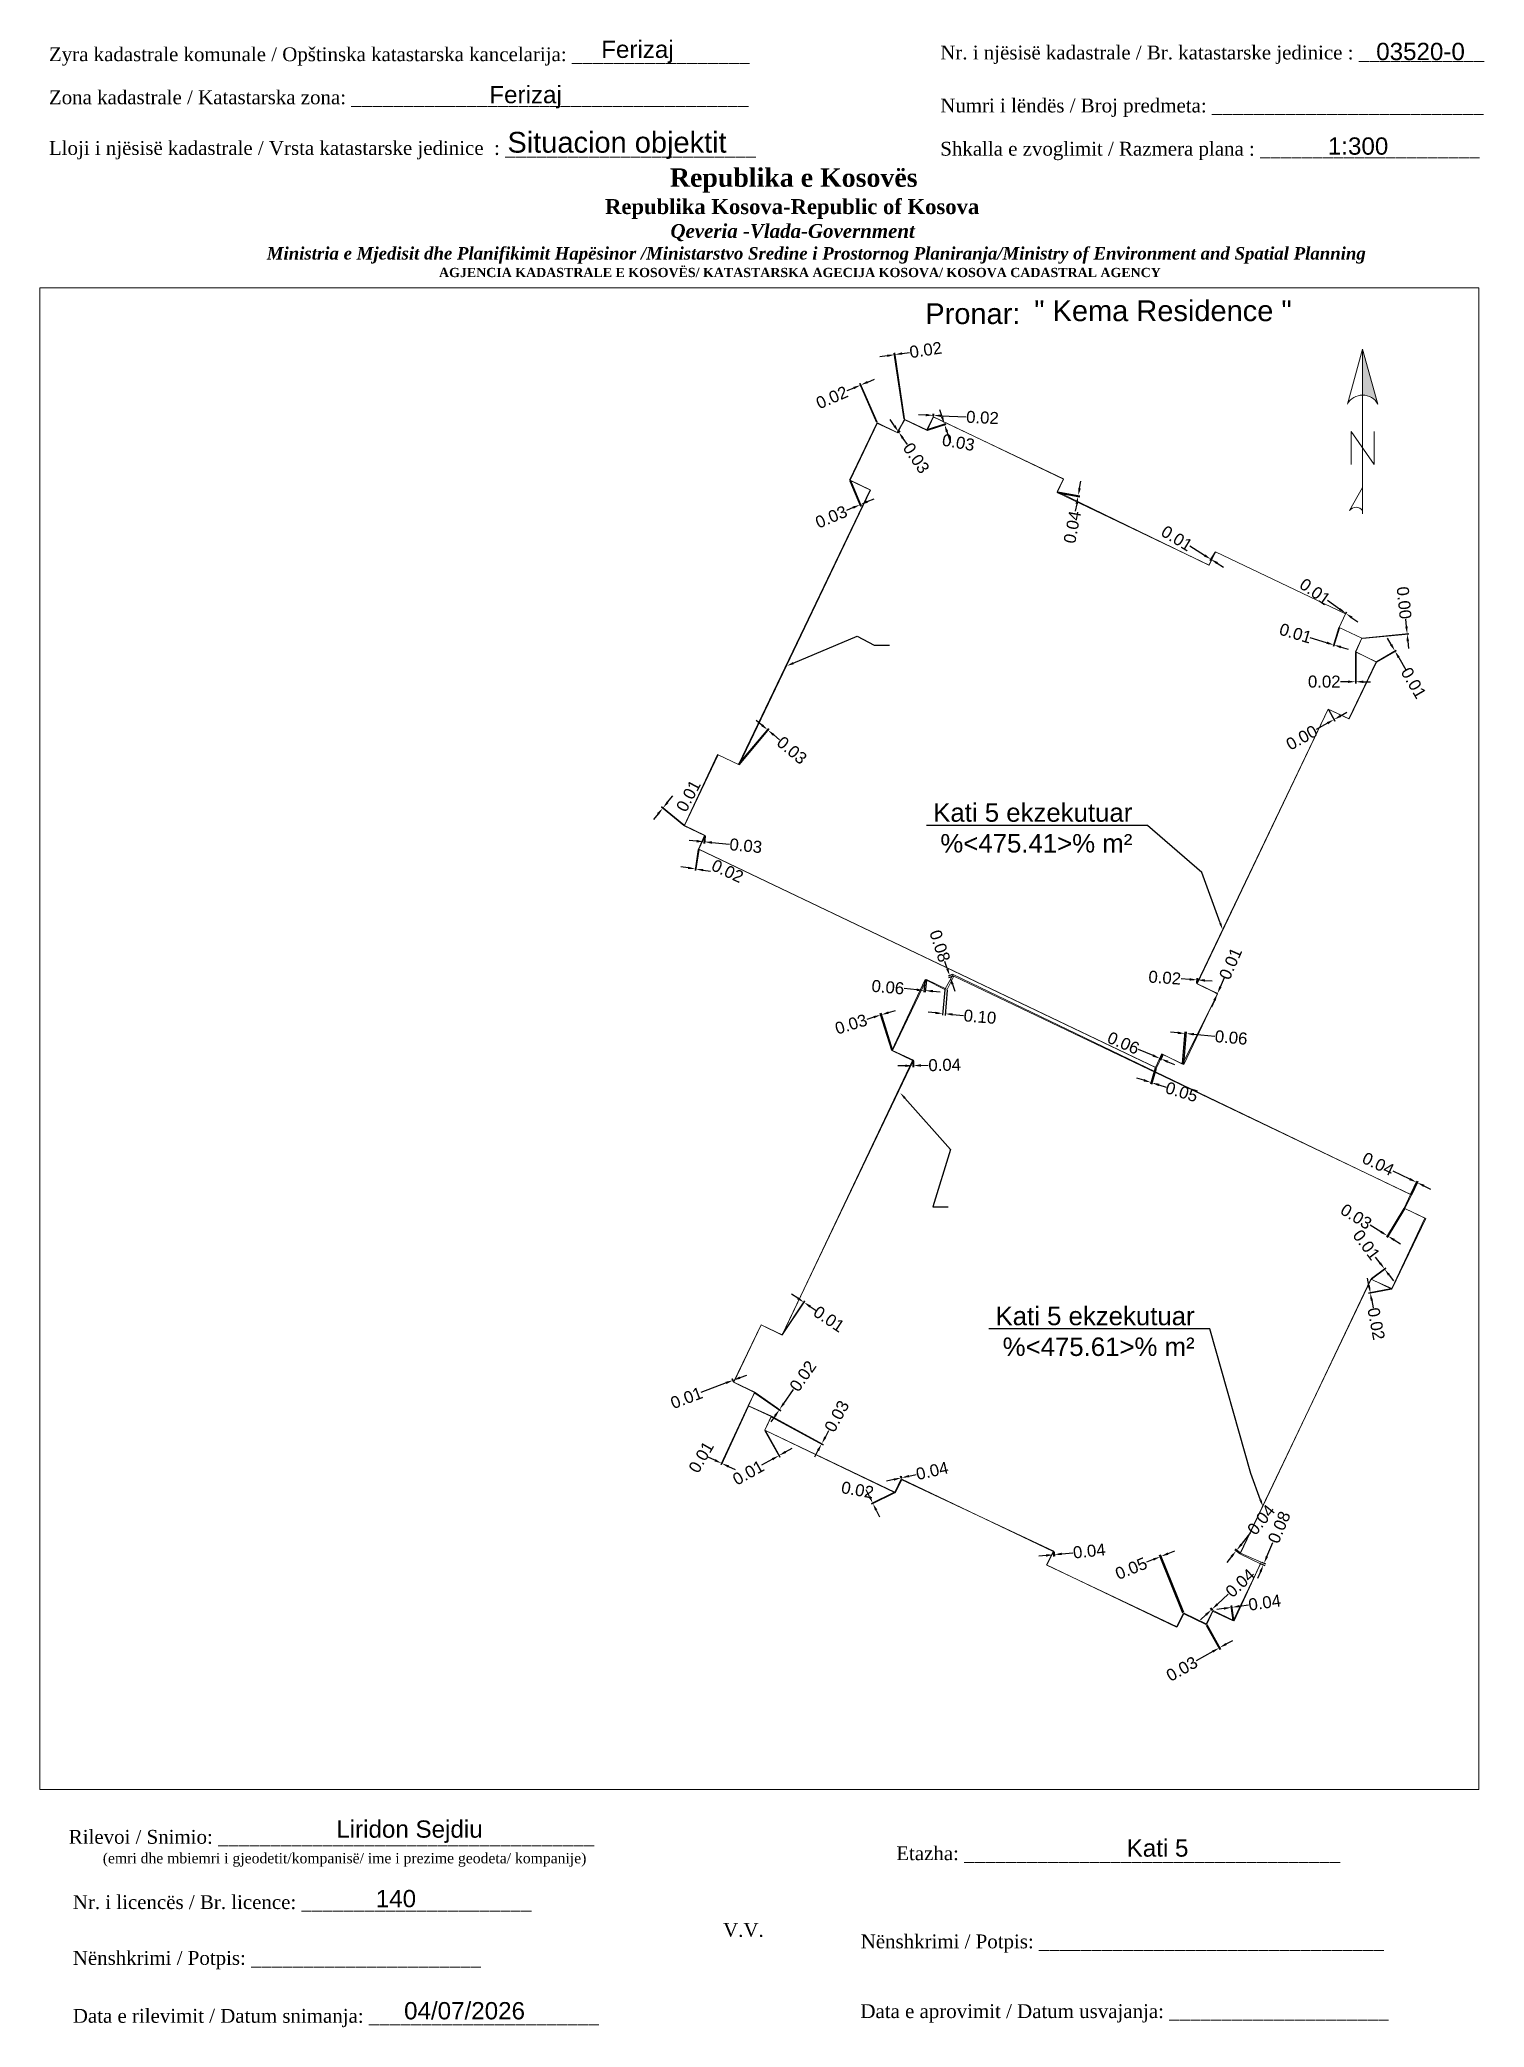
# Paper-space layout 'Layout1' of a CAD drawing. Header units: metres, sheet in millimetres. Extents: x 0 to 209, y 3 to 291.
# The model-space entities are those that its viewports show. They can reach past a viewport. Long polylines and large blocks are cut down to what shows.
import ezdxf
from ezdxf import colors
from ezdxf.entities.mleader import LeaderData, LeaderLine
from ezdxf.math import Vec2, Vec3

# ---------------------------------------------------------------- set-up
doc = ezdxf.new("R2010")
doc.units = ezdxf.units.M
doc.layers.get('0').update_dxf_attribs({"lineweight": 0})
for name, color, linetype, lineweight in [('kati 5 ekzekutim', 1, 'Continuous', 0), ('kati 5 ekzekutim pikat', 1, 'Continuous', 0), ('kati 5 projekt', 250, 'Continuous', 0), ('Korniza e jashtme', 7, 'Continuous', 0), ('korniza txt', 7, 'Continuous', 0)]:
    doc.layers.add(name, color=color, linetype=linetype, lineweight=lineweight)
doc.styles.get("Standard").update_dxf_attribs({"font": 'arial.ttf'})
doc.dimstyles.get("Standard").update_dxf_attribs({"dimtxt": 0.18, "dimasz": 0.18, "dimexe": 0.18, "dimexo": 0.0625, "dimgap": 0.09, "dimtad": 0, "dimtih": 1, "dimtoh": 1, "dimdec": 4, "dimzin": 0, "dimdsep": 46, "dimtxsty": 'Standard', "dimcen": 0.09, "dimadec": 0, "dimazin": 0, "dimtfac": 1, "dimtdec": 4, "dimtofl": 0, "dimtmove": 0, "dimatfit": 3, "dimfxl": 1, "dimtolj": 1, "dimtzin": 0, "dimarcsym": 0})

psp = doc.layouts.get("Layout1")

# ---------------------------------------------------------------- texts
for s, insert, char_height, width, attachment_point in [('Ferizaj', (86.39, 288.84), 2.5, 9.9735, 5), ('03520-0', (193.17, 290.15), 2.5, 12.8172, 1), ('{\\fTimes New Roman|b0|i0|c0|p18;Zyra kadastrale komunale / Opštinska katastarska kancelarija: _________________}', (1.33, 289.5), 2, 100.6873, 1), ('{\\fTimes New Roman|b0|i0|c0|p18;Nr. i njësisë kadastrale / Br. katastarske jedinice : ____________}', (130.16, 289.75), 2, 79.9484, 1), ('{\\fTimes New Roman|b0|i0|c0|p18;Zona kadastrale / Katastarska zona: ______________________________________}', (1.33, 283.28), 2, 100.6873, 1), ('Ferizaj', (64.98, 283.92), 2.5, 10.4792, 1), ('{\\fTimes New Roman|b0|i0|c0|p18;Numri i lëndës / Broj predmeta: __________________________}', (130.16, 282.09), 2, 79.9484, 1), ('{\\fTimes New Roman|b0|i0|c0|p18;Lloji i njësisë kadastrale / Vrsta katastarske jedinice  : ________________________}', (1.33, 275.95), 2, 100.6873, 1), ('Situacion objektit', (83.44, 275.32), 3, 39.1059, 5), ('{\\fTimes New Roman|b0|i0|c0|p18;Shkalla e zvoglimit / Razmera plana : _____________________}', (130.16, 275.84), 2, 79.9484, 1), ('1:300', (186.18, 276.48), 2.5, 8.7398, 1), ('\\pi77.297;{\\fBook Antiqua|b1|i0|c0|p18;\\H1.333x;Republika e Kosovës\\fTimes New Roman|b1|i0|c0|p18;\\P\\pi67.927;\\fBook Antiqua|b1|i0|c0|p18;\\H0.8125x;Republika Kosova-Republic of Kosova\\fTimes New Roman|b1|i0|c0|p18;\\P\\pi77.378;\\fBook Antiqua|b1|i1|c0|p18;\\H0.9233x;Qeveria -Vlada-Government \\P\\pi13.032,l6,t23.033;\\fTimes New Roman|b1|i1|c0|p18;\\H0.9x;Ministria e Mjedisit dhe Planifikimit Hapësinor /Ministarstvo Sredine i Prostornog Planiranja/Ministry of Environment and Spatial Planning\\P\\pi43.931,l0,tz;\\fBook Antiqua|b1|i0|c0|p18;\\H0.7406x;AGJENCIA KADASTRALE E KOSOVËS/ KATASTARSKA AGECIJA KOSOVA/ KOSOVA CADASTRAL AGENCY}', (13.78, 272.01), 2, 191.8237, 1), ('Pronar:  ', (128, 252.5), 3, 16.0723, 1)]:
    psp.add_mtext(s, dxfattribs=dict(insert=insert, char_height=char_height, width=width, attachment_point=attachment_point))
at = {"color": 1, "insert": (143.74, 252.92), "char_height": 3, "width": 97.9277, "attachment_point": 1}
psp.add_mtext('" Kema Residence "', dxfattribs=at)
at = {"layer": 'korniza txt'}
for s, p in [('Liridon Sejdiu', (42.86, 30.7)), ('Kati 5', (157.1, 27.96))]:
    psp.add_text(s, height=2.5, dxfattribs=at).set_placement(p)
for s, insert, char_height, width, attachment_point in [('{\\fTimes New Roman|b0|i0|c0|p18;Rilevoi / Snimio: ____________________________________\\P     \\H0.75x;(emri dhe mbiemri i gjeodetit/kompanisë/ ime i prezime geodeta/ kompanije)}', (42.17, 29.16), 2, 74.7958, 5), ('{\\fTimes New Roman|b0|i0|c0|p18;Etazha: ____________________________________\\P     }', (155.89, 26.59), 2, 74.7958, 5), ('140', (48.57, 23.15), 2.5, 5.8271, 1), ('{\\fTimes New Roman|b0|i0|c0|p18;Nr. i licencës / Br. licence: ______________________\\P                                }', (4.78, 22.39), 2, 83.344, 1), ('{\\fTimes New Roman|b0|i0|c0|p18;V.V.                                 }', (101.71, 17.35), 2, 5.7076, 5), ('{\\fTimes New Roman|b0|i0|c0|p18;Nënshkrimi / Potpis: ______________________\\P                                 }', (4.78, 14.32), 2, 83.344, 1), ('{\\fTimes New Roman|b0|i0|c0|p18; Nënshkrimi / Potpis: _________________________________}', (117.91, 16.71), 2, 83.344, 1), ('{\\fTimes New Roman|b0|i0|c0|p18;Data e rilevimit / Datum snimanja: ______________________\\P                                 }', (4.78, 5.95), 2, 83.344, 1), ('04/07/2026', (52.66, 6.94), 2.5, 17.4795, 1), ('{\\fTimes New Roman|b0|i0|c0|p18; Data e aprovimit / Datum usvajanja: _____________________}', (117.86, 6.63), 2, 83.344, 1)]:
    psp.add_mtext(s, dxfattribs=dict(at, insert=insert, char_height=char_height, width=width, attachment_point=attachment_point))

msp = doc.modelspace()

# ---------------------------------------------------------------- blocks, each defined once
blk = doc.blocks.new('*U34')
at = {"linetype": 'ByBlock', "lineweight": -2}
blk.add_hatch(color=0, dxfattribs=at).paths.add_polyline_path([(0, 562), (0, 301, -0.269143), (87, 250)])
at = {"color": 0, "linetype": 'ByBlock', "lineweight": -2}
for points in [[(87, 250, 0.580323), (-87, 250), (0, 562), (87, 250), (0, 562), (0, 300)], [(0, -356, 0.5), (-75, -356), (0, -225)]]:
    blk.add_lwpolyline(points, format="xyb", dxfattribs=at)
for points in [[(0, -375), (0, 562)], [(-66, -94), (-66, 94), (66, -94), (66, 94)]]:
    blk.add_lwpolyline(points, dxfattribs=at)
blk = doc.blocks.new('*D36')
at = {"layer": 'Defpoints', "color": 0, "transparency": 16777216}
for p in [(7511859.455, 4693297.435), (7511858.648, 4693296.964), (7511858.655, 4693296.952, 643.937)]:
    blk.add_point(p, dxfattribs=at)
at = {"layer": 'kati 5 ekzekutim', "color": 0, "lineweight": -2, "transparency": 16777216}
for p, q in [((7511859.294, 4693297.712), (7511859.133, 4693297.988)), ((7511858.67, 4693296.976), (7511859.518, 4693297.472)), ((7511858.677, 4693296.965), (7511859.524, 4693297.46)), ((7511859.624, 4693297.147), (7511859.934, 4693296.616))]:
    blk.add_line(p, q, dxfattribs=at)
at = {"layer": 'kati 5 ekzekutim', "color": 0, "transparency": 16777216}
for points in [[(7511859.34, 4693297.738), (7511859.248, 4693297.685), (7511859.455, 4693297.435)], [(7511859.67, 4693297.174), (7511859.578, 4693297.12), (7511859.462, 4693297.424)]]:
    blk.add_solid(points, dxfattribs=at)
at = {"layer": 'kati 5 ekzekutim', "color": 0, "transparency": 16777216, "insert": (7511860.267, 4693296.045), "char_height": 0.52, "attachment_point": 5, "rotation": 300.29169}
blk.add_mtext('\\A1;0.01', dxfattribs=at)
blk = doc.blocks.new('*D37')
at = {"layer": 'Defpoints', "color": 0, "transparency": 16777216}
for p in [(7511859.987, 4693298.173), (7511858.026, 4693297.986, 643.937), (7511858.026, 4693297.981)]:
    blk.add_point(p, dxfattribs=at)
at = {"layer": 'kati 5 ekzekutim', "color": 0, "lineweight": -2, "transparency": 16777216}
for p, q in [((7511858.051, 4693297.988), (7511860.058, 4693298.185)), ((7511858.051, 4693297.984), (7511860.059, 4693298.18)), ((7511859.955, 4693298.496), (7511859.924, 4693298.815)), ((7511860.018, 4693297.855), (7511860.049, 4693297.536))]:
    blk.add_line(p, q, dxfattribs=at)
at = {"layer": 'kati 5 ekzekutim', "color": 0, "transparency": 16777216}
for points in [[(7511860.009, 4693298.502), (7511859.902, 4693298.491), (7511859.987, 4693298.178)], [(7511860.071, 4693297.86), (7511859.965, 4693297.85), (7511859.987, 4693298.173)]]:
    blk.add_solid(points, dxfattribs=at)
at = {"layer": 'kati 5 ekzekutim', "color": 0, "transparency": 16777216, "insert": (7511859.855, 4693299.522), "char_height": 0.52, "attachment_point": 5, "rotation": 275.59126}
blk.add_mtext('\\A1;0.00', dxfattribs=at)
blk = doc.blocks.new('*D39')
at = {"layer": 'Defpoints', "color": 0, "transparency": 16777216}
for p in [(7511856.56, 4693294.914), (7511856.563, 4693294.916, 643.937), (7511856.815, 4693294.458)]:
    blk.add_point(p, dxfattribs=at)
at = {"layer": 'kati 5 ekzekutim', "color": 0, "lineweight": -2, "transparency": 16777216}
for p, q in [((7511856.572, 4693294.892), (7511856.851, 4693294.396)), ((7511856.575, 4693294.894), (7511856.854, 4693294.397)), ((7511857.098, 4693294.617), (7511857.377, 4693294.773)), ((7511856.536, 4693294.302), (7511856.036, 4693294.021))]:
    blk.add_line(p, q, dxfattribs=at)
at = {"layer": 'kati 5 ekzekutim', "color": 0, "transparency": 16777216}
for points in [[(7511857.072, 4693294.663), (7511857.124, 4693294.57), (7511856.819, 4693294.46)], [(7511856.51, 4693294.348), (7511856.562, 4693294.255), (7511856.815, 4693294.458)]]:
    blk.add_solid(points, dxfattribs=at)
at = {"layer": 'kati 5 ekzekutim', "color": 0, "transparency": 16777216, "insert": (7511855.417, 4693293.673), "char_height": 0.52, "attachment_point": 5, "rotation": 29.29849}
blk.add_mtext('\\A1;0.00', dxfattribs=at)
blk = doc.blocks.new('*D40')
at = {"layer": 'Defpoints', "color": 0, "transparency": 16777216}
for p in [(7511857.308, 4693299.047, 643.937), (7511857.314, 4693299.042), (7511857.322, 4693299.067)]:
    blk.add_point(p, dxfattribs=at)
at = {"layer": 'kati 5 ekzekutim', "color": 0, "lineweight": -2, "transparency": 16777216}
for p, q in [((7511857.061, 4693299.251), (7511856.532, 4693299.625)), ((7511857.322, 4693299.067), (7511857.363, 4693299.125)), ((7511857.329, 4693299.063), (7511857.37, 4693299.121)), ((7511857.59, 4693298.877), (7511857.851, 4693298.692))]:
    blk.add_line(p, q, dxfattribs=at)
at = {"layer": 'kati 5 ekzekutim', "color": 0, "transparency": 16777216}
for points in [[(7511857.091, 4693299.295), (7511857.03, 4693299.208), (7511857.322, 4693299.067)], [(7511857.62, 4693298.921), (7511857.559, 4693298.834), (7511857.328, 4693299.062)]]:
    blk.add_solid(points, dxfattribs=at)
at = {"layer": 'kati 5 ekzekutim', "color": 0, "transparency": 16777216, "insert": (7511855.993, 4693300.007), "char_height": 0.52, "attachment_point": 5, "rotation": 324.73059}
blk.add_mtext('\\A1;0.01', dxfattribs=at)
blk = doc.blocks.new('*D41')
at = {"layer": 'Defpoints', "color": 0, "transparency": 16777216}
for p in [(7511857.034, 4693298.456), (7511857.044, 4693298.453, 643.937), (7511856.813, 4693297.693)]:
    blk.add_point(p, dxfattribs=at)
at = {"layer": 'kati 5 ekzekutim', "color": 0, "lineweight": -2, "transparency": 16777216}
for p, q in [((7511856.497, 4693297.789), (7511855.783, 4693298.006)), ((7511857.027, 4693298.432), (7511856.783, 4693297.627)), ((7511857.037, 4693298.429), (7511856.793, 4693297.624)), ((7511857.12, 4693297.6), (7511857.426, 4693297.507))]:
    blk.add_line(p, q, dxfattribs=at)
at = {"layer": 'kati 5 ekzekutim', "color": 0, "transparency": 16777216}
for points in [[(7511856.513, 4693297.84), (7511856.482, 4693297.738), (7511856.803, 4693297.696)], [(7511857.135, 4693297.651), (7511857.104, 4693297.549), (7511856.813, 4693297.693)]]:
    blk.add_solid(points, dxfattribs=at)
at = {"layer": 'kati 5 ekzekutim', "color": 0, "transparency": 16777216, "insert": (7511855.15, 4693298.198), "char_height": 0.52, "attachment_point": 5, "rotation": 343.12054}
blk.add_mtext('\\A1;0.01', dxfattribs=at)
blk = doc.blocks.new('*D42')
at = {"layer": 'Defpoints', "color": 0, "transparency": 16777216}
for p in [(7511857.746, 4693297.395), (7511857.768, 4693297.395, 647.002), (7511857.764, 4693296.098)]:
    blk.add_point(p, dxfattribs=at)
at = {"layer": 'kati 5 ekzekutim', "color": 0, "lineweight": -2, "transparency": 16777216}
for p, q in [((7511857.746, 4693297.37), (7511857.742, 4693296.026)), ((7511857.768, 4693297.37), (7511857.764, 4693296.026)), ((7511857.422, 4693296.099), (7511857.102, 4693296.1)), ((7511858.084, 4693296.097), (7511858.404, 4693296.096))]:
    blk.add_line(p, q, dxfattribs=at)
at = {"layer": 'kati 5 ekzekutim', "color": 0, "transparency": 16777216}
for points in [[(7511857.422, 4693296.152), (7511857.422, 4693296.046), (7511857.742, 4693296.098)], [(7511858.084, 4693296.15), (7511858.084, 4693296.044), (7511857.764, 4693296.098)]]:
    blk.add_solid(points, dxfattribs=at)
at = {"layer": 'kati 5 ekzekutim', "color": 0, "transparency": 16777216, "insert": (7511856.393, 4693296.102), "char_height": 0.52, "attachment_point": 5, "rotation": 359.82983}
blk.add_mtext('\\A1;0.02', dxfattribs=at)
blk = doc.blocks.new('*D43')
at = {"layer": 'Defpoints', "color": 0, "transparency": 16777216}
for p in [(7511851.676, 4693301.739), (7511851.682, 4693301.735, 646.994), (7511851.475, 4693301.412)]:
    blk.add_point(p, dxfattribs=at)
at = {"layer": 'kati 5 ekzekutim', "color": 0, "lineweight": -2, "transparency": 16777216}
for p, q in [((7511851.202, 4693301.579), (7511850.565, 4693301.971)), ((7511851.663, 4693301.717), (7511851.437, 4693301.35)), ((7511851.669, 4693301.714), (7511851.443, 4693301.347)), ((7511851.754, 4693301.24), (7511852.026, 4693301.073))]:
    blk.add_line(p, q, dxfattribs=at)
at = {"layer": 'kati 5 ekzekutim', "color": 0, "transparency": 16777216}
for points in [[(7511851.23, 4693301.625), (7511851.174, 4693301.534), (7511851.475, 4693301.412)], [(7511851.782, 4693301.286), (7511851.726, 4693301.195), (7511851.481, 4693301.408)]]:
    blk.add_solid(points, dxfattribs=at)
at = {"layer": 'kati 5 ekzekutim', "color": 0, "transparency": 16777216, "insert": (7511850.002, 4693302.317), "char_height": 0.52, "attachment_point": 5, "rotation": 328.43344}
blk.add_mtext('\\A1;0.01', dxfattribs=at)
blk = doc.blocks.new('*D46')
at = {"layer": 'Defpoints', "color": 0, "transparency": 16777216}
for p in [(7511844.81, 4693304.302), (7511844.818, 4693304.345, 647.092), (7511845.726, 4693304.174)]:
    blk.add_point(p, dxfattribs=at)
at = {"layer": 'kati 5 ekzekutim', "color": 0, "lineweight": -2, "transparency": 16777216}
for p, q in [((7511844.834, 4693304.297), (7511845.788, 4693304.117)), ((7511844.843, 4693304.34), (7511845.796, 4693304.161)), ((7511845.785, 4693304.489), (7511845.844, 4693304.803)), ((7511845.658, 4693303.816), (7511845.599, 4693303.502))]:
    blk.add_line(p, q, dxfattribs=at)
at = {"layer": 'kati 5 ekzekutim', "color": 0, "transparency": 16777216}
for points in [[(7511845.606, 4693303.826), (7511845.711, 4693303.806), (7511845.717, 4693304.131)], [(7511845.732, 4693304.498), (7511845.837, 4693304.479), (7511845.726, 4693304.174)]]:
    blk.add_solid(points, dxfattribs=at)
at = {"layer": 'kati 5 ekzekutim', "color": 0, "transparency": 16777216, "insert": (7511845.468, 4693302.804), "char_height": 0.52, "attachment_point": 5, "rotation": 79.33783}
blk.add_mtext('\\A1;0.04', dxfattribs=at)
blk = doc.blocks.new('*D47')
at = {"layer": 'Defpoints', "color": 0, "transparency": 16777216}
for p in [(7511839.434, 4693307.585, 646.987), (7511839.452, 4693307.584), (7511839.455, 4693307.649)]:
    blk.add_point(p, dxfattribs=at)
at = {"layer": 'kati 5 ekzekutim', "color": 0, "lineweight": -2, "transparency": 16777216}
for p, q in [((7511839.117, 4693307.664), (7511838.797, 4693307.678)), ((7511839.435, 4693307.61), (7511839.44, 4693307.721)), ((7511839.453, 4693307.609), (7511839.458, 4693307.721)), ((7511839.774, 4693307.635), (7511840.866, 4693307.587))]:
    blk.add_line(p, q, dxfattribs=at)
at = {"layer": 'kati 5 ekzekutim', "color": 0, "transparency": 16777216}
for points in [[(7511839.119, 4693307.717), (7511839.115, 4693307.61), (7511839.437, 4693307.65)], [(7511839.777, 4693307.688), (7511839.772, 4693307.581), (7511839.455, 4693307.649)]]:
    blk.add_solid(points, dxfattribs=at)
at = {"layer": 'kati 5 ekzekutim', "color": 0, "transparency": 16777216, "insert": (7511841.574, 4693307.556), "char_height": 0.52, "attachment_point": 5, "rotation": 357.48902}
blk.add_mtext('\\A1;0.02', dxfattribs=at)
blk = doc.blocks.new('*D48')
at = {"layer": 'Defpoints', "color": 0, "transparency": 16777216}
for p in [(7511839.161, 4693307.029, 647.001), (7511839.171, 4693306.998), (7511839.921, 4693307.281)]:
    blk.add_point(p, dxfattribs=at)
at = {"layer": 'kati 5 ekzekutim', "color": 0, "lineweight": -2, "transparency": 16777216}
for p, q in [((7511839.82, 4693307.584), (7511839.719, 4693307.888)), ((7511839.185, 4693307.037), (7511839.989, 4693307.303)), ((7511839.195, 4693307.006), (7511839.999, 4693307.272)), ((7511840.032, 4693306.946), (7511840.187, 4693306.475))]:
    blk.add_line(p, q, dxfattribs=at)
at = {"layer": 'kati 5 ekzekutim', "color": 0, "transparency": 16777216}
for points in [[(7511839.871, 4693307.601), (7511839.769, 4693307.568), (7511839.921, 4693307.281)], [(7511840.082, 4693306.962), (7511839.981, 4693306.929), (7511839.931, 4693307.249)]]:
    blk.add_solid(points, dxfattribs=at)
at = {"layer": 'kati 5 ekzekutim', "color": 0, "transparency": 16777216, "insert": (7511840.53, 4693306.475), "char_height": 0.52, "attachment_point": 5, "rotation": 350}
blk.add_mtext('\\A1;0.03', dxfattribs=at)
blk = doc.blocks.new('*D49')
at = {"layer": 'Defpoints', "color": 0, "transparency": 16777216}
for p in [(7511837.881, 4693306.912, 647.002), (7511837.899, 4693306.886), (7511837.928, 4693306.944)]:
    blk.add_point(p, dxfattribs=at)
at = {"layer": 'kati 5 ekzekutim', "color": 0, "lineweight": -2, "transparency": 16777216}
for p, q in [((7511837.75, 4693307.209), (7511837.571, 4693307.475)), ((7511837.902, 4693306.926), (7511837.988, 4693306.984)), ((7511837.919, 4693306.9), (7511838.006, 4693306.958)), ((7511838.125, 4693306.652), (7511838.303, 4693306.387))]:
    blk.add_line(p, q, dxfattribs=at)
at = {"layer": 'kati 5 ekzekutim', "color": 0, "transparency": 16777216}
for points in [[(7511837.794, 4693307.239), (7511837.705, 4693307.179), (7511837.928, 4693306.944)], [(7511838.169, 4693306.682), (7511838.08, 4693306.623), (7511837.946, 4693306.918)]]:
    blk.add_solid(points, dxfattribs=at)
at = {"layer": 'kati 5 ekzekutim', "color": 0, "transparency": 16777216, "insert": (7511838.701, 4693305.797), "char_height": 0.52, "attachment_point": 5, "rotation": 303.96006}
blk.add_mtext('\\A1;0.03', dxfattribs=at)
blk = doc.blocks.new('*D50')
at = {"layer": 'Defpoints', "color": 0, "transparency": 16777216}
for p in [(7511836.302, 4693308.969), (7511836.996, 4693307.317), (7511837.014, 4693307.325, 647.008)]:
    blk.add_point(p, dxfattribs=at)
at = {"layer": 'kati 5 ekzekutim', "color": 0, "lineweight": -2, "transparency": 16777216}
for p, q in [((7511836.595, 4693309.096), (7511836.889, 4693309.224)), ((7511835.99, 4693308.834), (7511835.697, 4693308.707)), ((7511836.986, 4693307.34), (7511836.255, 4693309.028)), ((7511837.004, 4693307.348), (7511836.273, 4693309.035))]:
    blk.add_line(p, q, dxfattribs=at)
at = {"layer": 'kati 5 ekzekutim', "color": 0, "transparency": 16777216}
for points in [[(7511835.969, 4693308.883), (7511836.012, 4693308.785), (7511836.284, 4693308.962)], [(7511836.574, 4693309.145), (7511836.616, 4693309.048), (7511836.302, 4693308.969)]]:
    blk.add_solid(points, dxfattribs=at)
at = {"layer": 'kati 5 ekzekutim', "color": 0, "transparency": 16777216, "insert": (7511835.046, 4693308.425), "char_height": 0.52, "attachment_point": 5, "rotation": 23.42637}
blk.add_mtext('\\A1;0.02', dxfattribs=at)
blk = doc.blocks.new('*D51')
at = {"layer": 'Defpoints', "color": 0, "transparency": 16777216}
for p in [(7511835.81, 4693304.836), (7511835.835, 4693304.847, 647.139), (7511836.26, 4693303.773)]:
    blk.add_point(p, dxfattribs=at)
at = {"layer": 'kati 5 ekzekutim', "color": 0, "lineweight": -2, "transparency": 16777216}
for p, q in [((7511835.82, 4693304.813), (7511836.288, 4693303.707)), ((7511835.845, 4693304.824), (7511836.313, 4693303.717)), ((7511836.58, 4693303.908), (7511836.874, 4693304.033)), ((7511835.965, 4693303.648), (7511835.671, 4693303.523))]:
    blk.add_line(p, q, dxfattribs=at)
at = {"layer": 'kati 5 ekzekutim', "color": 0, "transparency": 16777216}
for points in [[(7511835.945, 4693303.697), (7511835.986, 4693303.599), (7511836.26, 4693303.773)], [(7511836.559, 4693303.957), (7511836.601, 4693303.859), (7511836.285, 4693303.783)]]:
    blk.add_solid(points, dxfattribs=at)
at = {"layer": 'kati 5 ekzekutim', "color": 0, "transparency": 16777216, "insert": (7511835.016, 4693303.246), "char_height": 0.52, "attachment_point": 5, "rotation": 22.93545}
blk.add_mtext('\\A1;0.03', dxfattribs=at)
blk = doc.blocks.new('*D53')
at = {"layer": 'Defpoints', "color": 0, "transparency": 16777216}
for p in [(7511832.255, 4693294.012), (7511830.998, 4693292.513, 646.989), (7511831.018, 4693292.497)]:
    blk.add_point(p, dxfattribs=at)
at = {"layer": 'kati 5 ekzekutim', "color": 0, "lineweight": -2, "transparency": 16777216}
for p, q in [((7511831.014, 4693292.532), (7511832.302, 4693294.067)), ((7511831.034, 4693292.516), (7511832.321, 4693294.051)), ((7511832.01, 4693294.218), (7511831.765, 4693294.424)), ((7511832.52, 4693293.79), (7511832.765, 4693293.585))]:
    blk.add_line(p, q, dxfattribs=at)
at = {"layer": 'kati 5 ekzekutim', "color": 0, "transparency": 16777216}
for points in [[(7511832.044, 4693294.259), (7511831.976, 4693294.177), (7511832.255, 4693294.012)], [(7511832.554, 4693293.831), (7511832.486, 4693293.749), (7511832.275, 4693293.996)]]:
    blk.add_solid(points, dxfattribs=at)
at = {"layer": 'kati 5 ekzekutim', "color": 0, "transparency": 16777216, "insert": (7511833.31, 4693293.127), "char_height": 0.52, "attachment_point": 5, "rotation": 320.0141}
blk.add_mtext('\\A1;0.03', dxfattribs=at)
blk = doc.blocks.new('*D55')
at = {"layer": 'Defpoints', "color": 0, "transparency": 16777216}
for p in [(7511829.521, 4693289.432, 647.01), (7511829.551, 4693289.429), (7511829.495, 4693289.157)]:
    blk.add_point(p, dxfattribs=at)
at = {"layer": 'kati 5 ekzekutim', "color": 0, "lineweight": -2, "transparency": 16777216}
for p, q in [((7511829.519, 4693289.407), (7511829.488, 4693289.086)), ((7511829.549, 4693289.404), (7511829.518, 4693289.083)), ((7511829.177, 4693289.187), (7511828.858, 4693289.217)), ((7511829.844, 4693289.125), (7511830.603, 4693289.053))]:
    blk.add_line(p, q, dxfattribs=at)
at = {"layer": 'kati 5 ekzekutim', "color": 0, "transparency": 16777216}
for points in [[(7511829.182, 4693289.24), (7511829.172, 4693289.134), (7511829.495, 4693289.157)], [(7511829.849, 4693289.178), (7511829.839, 4693289.071), (7511829.525, 4693289.154)]]:
    blk.add_solid(points, dxfattribs=at)
at = {"layer": 'kati 5 ekzekutim', "color": 0, "transparency": 16777216, "insert": (7511831.311, 4693288.986), "char_height": 0.52, "attachment_point": 5, "rotation": 354.62537}
blk.add_mtext('\\A1;0.03', dxfattribs=at)
blk = doc.blocks.new('*D56')
at = {"layer": 'Defpoints', "color": 0, "transparency": 16777216}
for p in [(7511829.255, 4693288.845, 647.014), (7511829.27, 4693288.843), (7511829.146, 4693287.977)]:
    blk.add_point(p, dxfattribs=at)
at = {"layer": 'kati 5 ekzekutim', "color": 0, "lineweight": -2, "transparency": 16777216}
for p, q in [((7511829.251, 4693288.82), (7511829.121, 4693287.908)), ((7511829.267, 4693288.818), (7511829.136, 4693287.906)), ((7511828.814, 4693288.024), (7511828.497, 4693288.07)), ((7511829.463, 4693287.931), (7511829.78, 4693287.886))]:
    blk.add_line(p, q, dxfattribs=at)
at = {"layer": 'kati 5 ekzekutim', "color": 0, "transparency": 16777216}
for points in [[(7511828.822, 4693288.077), (7511828.807, 4693287.972), (7511829.131, 4693287.979)], [(7511829.471, 4693287.984), (7511829.456, 4693287.879), (7511829.146, 4693287.977)]]:
    blk.add_solid(points, dxfattribs=at)
at = {"layer": 'kati 5 ekzekutim', "color": 0, "transparency": 16777216, "insert": (7511830.52, 4693287.886), "char_height": 0.52, "attachment_point": 5, "rotation": 335}
blk.add_mtext('\\A1;0.02', dxfattribs=at)
blk = doc.blocks.new('*D57')
at = {"layer": 'Defpoints', "color": 0, "transparency": 16777216}
for p in [(7511827.718, 4693290.625), (7511828.64, 4693289.85, 647.098), (7511828.649, 4693289.861)]:
    blk.add_point(p, dxfattribs=at)
at = {"layer": 'kati 5 ekzekutim', "color": 0, "lineweight": -2, "transparency": 16777216}
for p, q in [((7511827.921, 4693290.873), (7511828.149, 4693291.15)), ((7511827.506, 4693290.367), (7511827.303, 4693290.12)), ((7511828.621, 4693289.866), (7511827.654, 4693290.66)), ((7511828.629, 4693289.876), (7511827.662, 4693290.671))]:
    blk.add_line(p, q, dxfattribs=at)
at = {"layer": 'kati 5 ekzekutim', "color": 0, "transparency": 16777216}
for points in [[(7511827.465, 4693290.401), (7511827.547, 4693290.334), (7511827.709, 4693290.615)], [(7511827.88, 4693290.906), (7511827.962, 4693290.839), (7511827.718, 4693290.625)]]:
    blk.add_solid(points, dxfattribs=at)
at = {"layer": 'kati 5 ekzekutim', "color": 0, "transparency": 16777216, "insert": (7511828.824, 4693291.15), "char_height": 0.52, "attachment_point": 5, "rotation": 62}
blk.add_mtext('\\A1;0.01', dxfattribs=at)
blk = doc.blocks.new('*D58')
at = {"layer": 'Defpoints', "color": 0, "transparency": 16777216}
for p in [(7511851.759, 4693282.571), (7511851.765, 4693282.569, 643.937), (7511851.767, 4693282.574)]:
    blk.add_point(p, dxfattribs=at)
at = {"layer": 'kati 5 ekzekutim', "color": 0, "lineweight": -2, "transparency": 16777216}
for p, q in [((7511851.742, 4693282.579), (7511851.693, 4693282.6)), ((7511851.744, 4693282.584), (7511851.696, 4693282.606)), ((7511851.89, 4693282.87), (7511852.065, 4693283.271)), ((7511851.631, 4693282.278), (7511851.503, 4693281.985))]:
    blk.add_line(p, q, dxfattribs=at)
at = {"layer": 'kati 5 ekzekutim', "color": 0, "transparency": 16777216}
for points in [[(7511851.582, 4693282.3), (7511851.68, 4693282.257), (7511851.759, 4693282.571)], [(7511851.841, 4693282.891), (7511851.939, 4693282.848), (7511851.762, 4693282.577)]]:
    blk.add_solid(points, dxfattribs=at)
at = {"layer": 'kati 5 ekzekutim', "color": 0, "transparency": 16777216, "insert": (7511852.33, 4693283.876), "char_height": 0.52, "attachment_point": 5, "rotation": 66.36315}
blk.add_mtext('\\A1;0.01', dxfattribs=at)
blk = doc.blocks.new('*D59')
at = {"layer": 'Defpoints', "color": 0, "transparency": 16777216}
for p in [(7511850.865, 4693283.006), (7511850.889, 4693283.004, 647.139), (7511850.9, 4693283.167)]:
    blk.add_point(p, dxfattribs=at)
at = {"layer": 'kati 5 ekzekutim', "color": 0, "lineweight": -2, "transparency": 16777216}
for p, q in [((7511850.557, 4693283.191), (7511850.185, 4693283.216)), ((7511850.867, 4693283.031), (7511850.881, 4693283.241)), ((7511850.891, 4693283.029), (7511850.905, 4693283.239)), ((7511851.219, 4693283.146), (7511851.539, 4693283.124))]:
    blk.add_line(p, q, dxfattribs=at)
at = {"layer": 'kati 5 ekzekutim', "color": 0, "transparency": 16777216}
for points in [[(7511850.561, 4693283.244), (7511850.553, 4693283.138), (7511850.876, 4693283.169)], [(7511851.223, 4693283.199), (7511851.216, 4693283.092), (7511850.9, 4693283.167)]]:
    blk.add_solid(points, dxfattribs=at)
at = {"layer": 'kati 5 ekzekutim', "color": 0, "transparency": 16777216, "insert": (7511849.478, 4693283.265), "char_height": 0.52, "attachment_point": 5, "rotation": 356.0819}
blk.add_mtext('\\A1;0.02', dxfattribs=at)
blk = doc.blocks.new('*D60')
at = {"layer": 'Defpoints', "color": 0, "transparency": 16777216}
for p in [(7511850.358, 4693280.844), (7511850.242, 4693279.512, 647.112), (7511850.301, 4693279.507)]:
    blk.add_point(p, dxfattribs=at)
at = {"layer": 'kati 5 ekzekutim', "color": 0, "lineweight": -2, "transparency": 16777216}
for p, q in [((7511850.039, 4693280.872), (7511849.721, 4693280.899)), ((7511850.244, 4693279.537), (7511850.365, 4693280.916)), ((7511850.303, 4693279.532), (7511850.423, 4693280.91)), ((7511850.736, 4693280.811), (7511851.648, 4693280.731))]:
    blk.add_line(p, q, dxfattribs=at)
at = {"layer": 'kati 5 ekzekutim', "color": 0, "transparency": 16777216}
for points in [[(7511850.044, 4693280.925), (7511850.035, 4693280.818), (7511850.358, 4693280.844)], [(7511850.74, 4693280.864), (7511850.731, 4693280.758), (7511850.417, 4693280.839)]]:
    blk.add_solid(points, dxfattribs=at)
at = {"layer": 'kati 5 ekzekutim', "color": 0, "transparency": 16777216, "insert": (7511852.357, 4693280.669), "char_height": 0.52, "attachment_point": 5, "rotation": 355.01027}
blk.add_mtext('\\A1;0.06', dxfattribs=at)
blk = doc.blocks.new('*D61')
at = {"layer": 'Defpoints', "color": 0, "transparency": 16777216}
for p in [(7511849.347, 4693279.96, 647.006), (7511849.398, 4693279.938), (7511849.264, 4693279.764)]:
    blk.add_point(p, dxfattribs=at)
at = {"layer": 'kati 5 ekzekutim', "color": 0, "lineweight": -2, "transparency": 16777216}
for p, q in [((7511848.969, 4693279.889), (7511848.341, 4693280.154)), ((7511849.337, 4693279.937), (7511849.236, 4693279.698)), ((7511849.389, 4693279.915), (7511849.288, 4693279.676)), ((7511849.61, 4693279.618), (7511849.905, 4693279.493))]:
    blk.add_line(p, q, dxfattribs=at)
at = {"layer": 'kati 5 ekzekutim', "color": 0, "transparency": 16777216}
for points in [[(7511848.99, 4693279.938), (7511848.949, 4693279.84), (7511849.264, 4693279.764)], [(7511849.631, 4693279.667), (7511849.59, 4693279.569), (7511849.316, 4693279.743)]]:
    blk.add_solid(points, dxfattribs=at)
at = {"layer": 'kati 5 ekzekutim', "color": 0, "transparency": 16777216, "insert": (7511847.686, 4693280.431), "char_height": 0.52, "attachment_point": 5, "rotation": 337.08959}
blk.add_mtext('\\A1;0.06', dxfattribs=at)
blk = doc.blocks.new('*D62')
at = {"layer": 'Defpoints', "color": 0, "transparency": 16777216}
for p in [(7511849.072, 4693279.366, 647.044), (7511849.118, 4693279.352), (7511848.874, 4693278.723)]:
    blk.add_point(p, dxfattribs=at)
at = {"layer": 'kati 5 ekzekutim', "color": 0, "lineweight": -2, "transparency": 16777216}
for p, q in [((7511849.065, 4693279.342), (7511848.853, 4693278.654)), ((7511849.111, 4693279.328), (7511848.899, 4693278.64)), ((7511848.569, 4693278.817), (7511848.263, 4693278.911)), ((7511849.226, 4693278.615), (7511849.532, 4693278.521))]:
    blk.add_line(p, q, dxfattribs=at)
at = {"layer": 'kati 5 ekzekutim', "color": 0, "transparency": 16777216}
for points in [[(7511848.584, 4693278.868), (7511848.553, 4693278.766), (7511848.874, 4693278.723)], [(7511849.242, 4693278.666), (7511849.211, 4693278.564), (7511848.92, 4693278.709)]]:
    blk.add_solid(points, dxfattribs=at)
at = {"layer": 'kati 5 ekzekutim', "color": 0, "transparency": 16777216, "insert": (7511850.214, 4693278.311), "char_height": 0.52, "attachment_point": 5, "rotation": 342.92916}
blk.add_mtext('\\A1;0.05', dxfattribs=at)
blk = doc.blocks.new('*D63')
at = {"layer": 'Defpoints', "color": 0, "transparency": 16777216}
for p in [(7511860.139, 4693273.86, 647.273), (7511860.428, 4693274.376), (7511860.173, 4693273.844)]:
    blk.add_point(p, dxfattribs=at)
at = {"layer": 'kati 5 ekzekutim', "color": 0, "lineweight": -2, "transparency": 16777216}
for p, q in [((7511860.105, 4693274.531), (7511859.375, 4693274.88)), ((7511860.15, 4693273.883), (7511860.425, 4693274.458)), ((7511860.184, 4693273.866), (7511860.459, 4693274.441)), ((7511860.717, 4693274.238), (7511861.005, 4693274.1))]:
    blk.add_line(p, q, dxfattribs=at)
at = {"layer": 'kati 5 ekzekutim', "color": 0, "transparency": 16777216}
for points in [[(7511860.128, 4693274.579), (7511860.082, 4693274.483), (7511860.394, 4693274.393)], [(7511860.74, 4693274.286), (7511860.694, 4693274.19), (7511860.428, 4693274.376)]]:
    blk.add_solid(points, dxfattribs=at)
at = {"layer": 'kati 5 ekzekutim', "color": 0, "transparency": 16777216, "insert": (7511858.734, 4693275.187), "char_height": 0.52, "attachment_point": 5, "rotation": 334.43194}
blk.add_mtext('\\A1;0.04', dxfattribs=at)
blk = doc.blocks.new('*D65')
at = {"layer": 'Defpoints', "color": 0, "transparency": 16777216}
for p in [(7511859.864, 4693273.275, 647.297), (7511859.893, 4693273.257), (7511859.154, 4693272.059)]:
    blk.add_point(p, dxfattribs=at)
at = {"layer": 'kati 5 ekzekutim', "color": 0, "lineweight": -2, "transparency": 16777216}
for p, q in [((7511859.851, 4693273.254), (7511859.087, 4693272.015)), ((7511859.88, 4693273.236), (7511859.116, 4693271.997)), ((7511858.852, 4693272.244), (7511858.385, 4693272.533)), ((7511859.426, 4693271.891), (7511859.698, 4693271.723))]:
    blk.add_line(p, q, dxfattribs=at)
at = {"layer": 'kati 5 ekzekutim', "color": 0, "transparency": 16777216}
for points in [[(7511858.88, 4693272.29), (7511858.824, 4693272.199), (7511859.125, 4693272.076)], [(7511859.454, 4693271.936), (7511859.398, 4693271.845), (7511859.154, 4693272.059)]]:
    blk.add_solid(points, dxfattribs=at)
at = {"layer": 'kati 5 ekzekutim', "color": 0, "transparency": 16777216, "insert": (7511857.779, 4693272.906), "char_height": 0.52, "attachment_point": 5, "rotation": 328.33998}
blk.add_mtext('\\A1;0.03', dxfattribs=at)
blk = doc.blocks.new('*D66')
at = {"layer": 'Defpoints', "color": 0, "transparency": 16777216}
for p in [(7511859.01, 4693270.627), (7511858.42, 4693270.198), (7511858.426, 4693270.19)]:
    blk.add_point(p, dxfattribs=at)
at = {"layer": 'kati 5 ekzekutim', "color": 0, "lineweight": -2, "transparency": 16777216}
for p, q in [((7511858.44, 4693270.213), (7511859.061, 4693270.679)), ((7511858.446, 4693270.205), (7511859.067, 4693270.671)), ((7511858.812, 4693270.892), (7511858.62, 4693271.148)), ((7511859.202, 4693270.371), (7511859.394, 4693270.115))]:
    blk.add_line(p, q, dxfattribs=at)
at = {"layer": 'kati 5 ekzekutim', "color": 0, "transparency": 16777216}
for points in [[(7511858.854, 4693270.924), (7511858.769, 4693270.86), (7511859.004, 4693270.636)], [(7511859.244, 4693270.403), (7511859.159, 4693270.339), (7511859.01, 4693270.627)]]:
    blk.add_solid(points, dxfattribs=at)
at = {"layer": 'kati 5 ekzekutim', "color": 0, "transparency": 16777216, "insert": (7511858.223, 4693271.677), "char_height": 0.52, "attachment_point": 5, "rotation": 306.86679}
blk.add_mtext('\\A1;0.01', dxfattribs=at)
blk = doc.blocks.new('*D67')
at = {"layer": 'Defpoints', "color": 0, "transparency": 16777216}
for p in [(7511858.389, 4693269.604), (7511859.324, 4693269.781, 647.402), (7511859.328, 4693269.758)]:
    blk.add_point(p, dxfattribs=at)
at = {"layer": 'kati 5 ekzekutim', "color": 0, "lineweight": -2, "transparency": 16777216}
for p, q in [((7511858.329, 4693269.918), (7511858.27, 4693270.233)), ((7511859.299, 4693269.776), (7511858.318, 4693269.59)), ((7511859.304, 4693269.754), (7511858.322, 4693269.568)), ((7511858.453, 4693269.267), (7511858.512, 4693268.953))]:
    blk.add_line(p, q, dxfattribs=at)
at = {"layer": 'kati 5 ekzekutim', "color": 0, "transparency": 16777216}
for points in [[(7511858.382, 4693269.928), (7511858.277, 4693269.908), (7511858.389, 4693269.604)], [(7511858.505, 4693269.277), (7511858.4, 4693269.257), (7511858.393, 4693269.581)]]:
    blk.add_solid(points, dxfattribs=at)
at = {"layer": 'kati 5 ekzekutim', "color": 0, "transparency": 16777216, "insert": (7511858.644, 4693268.256), "char_height": 0.52, "attachment_point": 5, "rotation": 280.72499}
blk.add_mtext('\\A1;0.02', dxfattribs=at)
blk = doc.blocks.new('*D68')
at = {"layer": 'Defpoints', "color": 0, "transparency": 16777216}
for p in [(7511852.572, 4693258.409), (7511852.732, 4693258.281), (7511852.757, 4693258.313, 646.946)]:
    blk.add_point(p, dxfattribs=at)
at = {"layer": 'kati 5 ekzekutim', "color": 0, "lineweight": -2, "transparency": 16777216}
for p, q in [((7511852.798, 4693258.69), (7511853.211, 4693259.204)), ((7511852.712, 4693258.297), (7511852.516, 4693258.455)), ((7511852.738, 4693258.329), (7511852.542, 4693258.486)), ((7511852.372, 4693258.16), (7511852.171, 4693257.911))]:
    blk.add_line(p, q, dxfattribs=at)
at = {"layer": 'kati 5 ekzekutim', "color": 0, "transparency": 16777216}
for points in [[(7511852.33, 4693258.193), (7511852.413, 4693258.127), (7511852.572, 4693258.409)], [(7511852.757, 4693258.724), (7511852.84, 4693258.657), (7511852.598, 4693258.441)]]:
    blk.add_solid(points, dxfattribs=at)
at = {"layer": 'kati 5 ekzekutim', "color": 0, "transparency": 16777216, "insert": (7511853.656, 4693259.757), "char_height": 0.52, "attachment_point": 5, "rotation": 51.19718}
blk.add_mtext('\\A1;0.04', dxfattribs=at)
blk = doc.blocks.new('*D69')
at = {"layer": 'Defpoints', "color": 0, "transparency": 16777216}
for p in [(7511853.634, 4693257.85), (7511853.664, 4693257.922, 647.081), (7511853.784, 4693257.872)]:
    blk.add_point(p, dxfattribs=at)
at = {"layer": 'kati 5 ekzekutim', "color": 0, "lineweight": -2, "transparency": 16777216}
for p, q in [((7511853.908, 4693258.167), (7511854.163, 4693258.775)), ((7511853.629, 4693257.505), (7511853.505, 4693257.21)), ((7511853.657, 4693257.84), (7511853.82, 4693257.772)), ((7511853.687, 4693257.912), (7511853.85, 4693257.844))]:
    blk.add_line(p, q, dxfattribs=at)
at = {"layer": 'kati 5 ekzekutim', "color": 0, "transparency": 16777216}
for points in [[(7511853.58, 4693257.525), (7511853.678, 4693257.484), (7511853.753, 4693257.8)], [(7511853.858, 4693258.187), (7511853.957, 4693258.146), (7511853.784, 4693257.872)]]:
    blk.add_solid(points, dxfattribs=at)
at = {"layer": 'kati 5 ekzekutim', "color": 0, "transparency": 16777216, "insert": (7511854.439, 4693259.432), "char_height": 0.52, "attachment_point": 5, "rotation": 67.20109}
blk.add_mtext('\\A1;0.08', dxfattribs=at)
blk = doc.blocks.new('*D70')
at = {"layer": 'Defpoints', "color": 0, "transparency": 16777216}
for p in [(7511852.363, 4693255.957), (7511852.447, 4693255.369), (7511852.482, 4693255.374, 647.088)]:
    blk.add_point(p, dxfattribs=at)
at = {"layer": 'kati 5 ekzekutim', "color": 0, "lineweight": -2, "transparency": 16777216}
for p, q in [((7511852.046, 4693255.912), (7511851.729, 4693255.866)), ((7511852.444, 4693255.394), (7511852.353, 4693256.029)), ((7511852.478, 4693255.399), (7511852.387, 4693256.034)), ((7511852.714, 4693256.008), (7511853.106, 4693256.064))]:
    blk.add_line(p, q, dxfattribs=at)
at = {"layer": 'kati 5 ekzekutim', "color": 0, "transparency": 16777216}
for points in [[(7511852.038, 4693255.965), (7511852.054, 4693255.859), (7511852.363, 4693255.957)], [(7511852.707, 4693256.061), (7511852.722, 4693255.955), (7511852.397, 4693255.962)]]:
    blk.add_solid(points, dxfattribs=at)
at = {"layer": 'kati 5 ekzekutim', "color": 0, "transparency": 16777216, "insert": (7511853.809, 4693256.165), "char_height": 0.52, "attachment_point": 5, "rotation": 8.1787}
blk.add_mtext('\\A1;0.04', dxfattribs=at)
blk = doc.blocks.new('*D71')
at = {"layer": 'Defpoints', "color": 0, "transparency": 16777216}
for p in [(7511851.265, 4693255.214), (7511851.295, 4693255.231, 646.946), (7511851.835, 4693254.198)]:
    blk.add_point(p, dxfattribs=at)
at = {"layer": 'kati 5 ekzekutim', "color": 0, "lineweight": -2, "transparency": 16777216}
for p, q in [((7511851.277, 4693255.192), (7511851.871, 4693254.136)), ((7511851.307, 4693255.209), (7511851.901, 4693254.153)), ((7511851.556, 4693254.042), (7511850.84, 4693253.639)), ((7511852.144, 4693254.372), (7511852.423, 4693254.529))]:
    blk.add_line(p, q, dxfattribs=at)
at = {"layer": 'kati 5 ekzekutim', "color": 0, "transparency": 16777216}
for points in [[(7511851.53, 4693254.088), (7511851.582, 4693253.995), (7511851.835, 4693254.198)], [(7511852.118, 4693254.419), (7511852.171, 4693254.326), (7511851.865, 4693254.215)]]:
    blk.add_solid(points, dxfattribs=at)
at = {"layer": 'kati 5 ekzekutim', "color": 0, "transparency": 16777216, "insert": (7511850.22, 4693253.291), "char_height": 0.52, "attachment_point": 5, "rotation": 29.32524}
blk.add_mtext('\\A1;0.03', dxfattribs=at)
blk = doc.blocks.new('*D73')
at = {"layer": 'Defpoints', "color": 0, "transparency": 16777216}
for p in [(7511849.276, 4693258.153), (7511850.272, 4693255.689), (7511850.318, 4693255.707, 646.942)]:
    blk.add_point(p, dxfattribs=at)
at = {"layer": 'kati 5 ekzekutim', "color": 0, "lineweight": -2, "transparency": 16777216}
for p, q in [((7511849.619, 4693258.291), (7511849.915, 4693258.411)), ((7511848.98, 4693258.033), (7511848.683, 4693257.913)), ((7511850.263, 4693255.712), (7511849.249, 4693258.219)), ((7511850.309, 4693255.73), (7511849.295, 4693258.238))]:
    blk.add_line(p, q, dxfattribs=at)
at = {"layer": 'kati 5 ekzekutim', "color": 0, "transparency": 16777216}
for points in [[(7511849.599, 4693258.34), (7511849.639, 4693258.241), (7511849.322, 4693258.171)], [(7511848.96, 4693258.082), (7511849, 4693257.983), (7511849.276, 4693258.153)]]:
    blk.add_solid(points, dxfattribs=at)
at = {"layer": 'kati 5 ekzekutim', "color": 0, "transparency": 16777216, "insert": (7511848.022, 4693257.645), "char_height": 0.52, "attachment_point": 5, "rotation": 22.00953}
blk.add_mtext('\\A1;0.05', dxfattribs=at)
blk = doc.blocks.new('*D74')
at = {"layer": 'Defpoints', "color": 0, "transparency": 16777216}
for p in [(7511851.528, 4693255.881), (7511851.545, 4693255.8), (7511851.576, 4693255.829, 646.946)]:
    blk.add_point(p, dxfattribs=at)
at = {"layer": 'kati 5 ekzekutim', "color": 0, "lineweight": -2, "transparency": 16777216}
for p, q in [((7511851.528, 4693255.819), (7511851.448, 4693255.905)), ((7511851.559, 4693255.847), (7511851.479, 4693255.933)), ((7511851.763, 4693256.098), (7511852.23, 4693256.532)), ((7511851.263, 4693255.634), (7511851.028, 4693255.417))]:
    blk.add_line(p, q, dxfattribs=at)
at = {"layer": 'kati 5 ekzekutim', "color": 0, "transparency": 16777216}
for points in [[(7511851.226, 4693255.674), (7511851.299, 4693255.595), (7511851.497, 4693255.852)], [(7511851.727, 4693256.137), (7511851.799, 4693256.059), (7511851.528, 4693255.881)]]:
    blk.add_solid(points, dxfattribs=at)
at = {"layer": 'kati 5 ekzekutim', "color": 0, "transparency": 16777216, "insert": (7511852.751, 4693257.015), "char_height": 0.52, "attachment_point": 5, "rotation": 42.84619}
blk.add_mtext('\\A1;0.04', dxfattribs=at)
blk = doc.blocks.new('*D76')
at = {"layer": 'Defpoints', "color": 0, "transparency": 16777216}
for p in [(7511844.634, 4693258.385), (7511844.674, 4693258.389, 646.956), (7511844.649, 4693258.241)]:
    blk.add_point(p, dxfattribs=at)
at = {"layer": 'kati 5 ekzekutim', "color": 0, "lineweight": -2, "transparency": 16777216}
for p, q in [((7511844.636, 4693258.36), (7511844.656, 4693258.17)), ((7511844.677, 4693258.364), (7511844.696, 4693258.174)), ((7511844.33, 4693258.209), (7511844.012, 4693258.176)), ((7511845.007, 4693258.279), (7511845.496, 4693258.329))]:
    blk.add_line(p, q, dxfattribs=at)
at = {"layer": 'kati 5 ekzekutim', "color": 0, "transparency": 16777216}
for points in [[(7511844.325, 4693258.262), (7511844.336, 4693258.156), (7511844.649, 4693258.241)], [(7511845.002, 4693258.332), (7511845.013, 4693258.225), (7511844.689, 4693258.246)]]:
    blk.add_solid(points, dxfattribs=at)
at = {"layer": 'kati 5 ekzekutim', "color": 0, "transparency": 16777216, "insert": (7511846.203, 4693258.402), "char_height": 0.52, "attachment_point": 5, "rotation": 5.9014}
blk.add_mtext('\\A1;0.04', dxfattribs=at)
blk = doc.blocks.new('*D77')
at = {"layer": 'Defpoints', "color": 0, "transparency": 16777216}
for p in [(7511838.039, 4693261.572), (7511838.048, 4693261.534), (7511838.083, 4693261.542, 646.945)]:
    blk.add_point(p, dxfattribs=at)
at = {"layer": 'kati 5 ekzekutim', "color": 0, "lineweight": -2, "transparency": 16777216}
for p, q in [((7511837.727, 4693261.502), (7511837.415, 4693261.431)), ((7511838.043, 4693261.559), (7511838.024, 4693261.643)), ((7511838.077, 4693261.566), (7511838.058, 4693261.651)), ((7511838.386, 4693261.651), (7511838.699, 4693261.722))]:
    blk.add_line(p, q, dxfattribs=at)
at = {"layer": 'kati 5 ekzekutim', "color": 0, "transparency": 16777216}
for points in [[(7511837.716, 4693261.554), (7511837.739, 4693261.45), (7511838.039, 4693261.572)], [(7511838.375, 4693261.703), (7511838.398, 4693261.599), (7511838.074, 4693261.58)]]:
    blk.add_solid(points, dxfattribs=at)
at = {"layer": 'kati 5 ekzekutim', "color": 0, "transparency": 16777216, "insert": (7511839.391, 4693261.878), "char_height": 0.52, "attachment_point": 5, "rotation": 12.75086}
blk.add_mtext('\\A1;0.04', dxfattribs=at)
blk = doc.blocks.new('*D78')
at = {"layer": 'Defpoints', "color": 0, "transparency": 16777216}
for p in [(7511837.768, 4693260.948), (7511837.775, 4693260.933, 647.073), (7511836.815, 4693260.478)]:
    blk.add_point(p, dxfattribs=at)
at = {"layer": 'kati 5 ekzekutim', "color": 0, "lineweight": -2, "transparency": 16777216}
for p, q in [((7511836.673, 4693260.765), (7511836.532, 4693261.052)), ((7511837.745, 4693260.937), (7511836.75, 4693260.446)), ((7511837.753, 4693260.922), (7511836.757, 4693260.432)), ((7511836.963, 4693260.176), (7511837.105, 4693259.889))]:
    blk.add_line(p, q, dxfattribs=at)
at = {"layer": 'kati 5 ekzekutim', "color": 0, "transparency": 16777216}
for points in [[(7511836.721, 4693260.789), (7511836.625, 4693260.742), (7511836.815, 4693260.478)], [(7511837.011, 4693260.2), (7511836.915, 4693260.153), (7511836.822, 4693260.463)]]:
    blk.add_solid(points, dxfattribs=at)
at = {"layer": 'kati 5 ekzekutim', "color": 0, "transparency": 16777216, "insert": (7511836.158, 4693261.052), "char_height": 0.52, "attachment_point": 5, "rotation": 350}
blk.add_mtext('\\A1;0.02', dxfattribs=at)
blk = doc.blocks.new('*D79')
at = {"layer": 'Defpoints', "color": 0, "transparency": 16777216}
for p in [(7511832.41, 4693264.23), (7511832.422, 4693264.253, 646.933), (7511834.594, 4693263.039)]:
    blk.add_point(p, dxfattribs=at)
at = {"layer": 'kati 5 ekzekutim', "color": 0, "lineweight": -2, "transparency": 16777216}
for p, q in [((7511832.432, 4693264.218), (7511834.658, 4693263.004)), ((7511832.444, 4693264.241), (7511834.67, 4693263.027)), ((7511834.76, 4693263.342), (7511834.913, 4693263.623)), ((7511834.441, 4693262.758), (7511834.288, 4693262.477))]:
    blk.add_line(p, q, dxfattribs=at)
at = {"layer": 'kati 5 ekzekutim', "color": 0, "transparency": 16777216}
for points in [[(7511834.394, 4693262.783), (7511834.488, 4693262.732), (7511834.594, 4693263.039)], [(7511834.713, 4693263.368), (7511834.807, 4693263.317), (7511834.607, 4693263.061)]]:
    blk.add_solid(points, dxfattribs=at)
at = {"layer": 'kati 5 ekzekutim', "color": 0, "transparency": 16777216, "insert": (7511835.254, 4693264.248), "char_height": 0.52, "attachment_point": 5, "rotation": 61.39331}
blk.add_mtext('\\A1;0.03', dxfattribs=at)
blk = doc.blocks.new('*D81')
at = {"layer": 'Defpoints', "color": 0, "transparency": 16777216}
for p in [(7511832.129, 4693263.644), (7511832.14, 4693263.65, 647.055), (7511832.747, 4693262.539)]:
    blk.add_point(p, dxfattribs=at)
at = {"layer": 'kati 5 ekzekutim', "color": 0, "lineweight": -2, "transparency": 16777216}
for p, q in [((7511832.141, 4693263.622), (7511832.782, 4693262.476)), ((7511832.152, 4693263.628), (7511832.792, 4693262.482)), ((7511833.037, 4693262.701), (7511833.316, 4693262.857)), ((7511832.467, 4693262.383), (7511831.996, 4693262.12))]:
    blk.add_line(p, q, dxfattribs=at)
at = {"layer": 'kati 5 ekzekutim', "color": 0, "transparency": 16777216}
for points in [[(7511833.011, 4693262.748), (7511833.063, 4693262.655), (7511832.757, 4693262.545)], [(7511832.441, 4693262.43), (7511832.493, 4693262.336), (7511832.747, 4693262.539)]]:
    blk.add_solid(points, dxfattribs=at)
at = {"layer": 'kati 5 ekzekutim', "color": 0, "transparency": 16777216, "insert": (7511831.418, 4693261.797), "char_height": 0.52, "attachment_point": 5, "rotation": 29.19167}
blk.add_mtext('\\A1;0.01', dxfattribs=at)
blk = doc.blocks.new('*D82')
at = {"layer": 'Defpoints', "color": 0, "transparency": 16777216}
for p in [(7511831.687, 4693265.276, 646.946), (7511831.698, 4693265.291), (7511832.774, 4693264.54)]:
    blk.add_point(p, dxfattribs=at)
at = {"layer": 'kati 5 ekzekutim', "color": 0, "lineweight": -2, "transparency": 16777216}
for p, q in [((7511831.708, 4693265.262), (7511832.823, 4693264.483)), ((7511831.718, 4693265.277), (7511832.833, 4693264.499)), ((7511832.958, 4693264.802), (7511833.38, 4693265.407)), ((7511832.581, 4693264.262), (7511832.397, 4693264))]:
    blk.add_line(p, q, dxfattribs=at)
at = {"layer": 'kati 5 ekzekutim', "color": 0, "transparency": 16777216}
for points in [[(7511832.537, 4693264.293), (7511832.624, 4693264.232), (7511832.764, 4693264.525)], [(7511832.914, 4693264.833), (7511833.001, 4693264.772), (7511832.774, 4693264.54)]]:
    blk.add_solid(points, dxfattribs=at)
at = {"layer": 'kati 5 ekzekutim', "color": 0, "transparency": 16777216, "insert": (7511833.785, 4693265.989), "char_height": 0.52, "attachment_point": 5, "rotation": 55.09098}
blk.add_mtext('\\A1;0.02', dxfattribs=at)
blk = doc.blocks.new('*D83')
at = {"layer": 'Defpoints', "color": 0, "transparency": 16777216}
for p in [(7511830.763, 4693265.808), (7511830.783, 4693265.718, 647.061), (7511830.796, 4693265.723)]:
    blk.add_point(p, dxfattribs=at)
at = {"layer": 'kati 5 ekzekutim', "color": 0, "lineweight": -2, "transparency": 16777216}
for p, q in [((7511830.452, 4693265.69), (7511829.358, 4693265.275)), ((7511830.774, 4693265.741), (7511830.725, 4693265.87)), ((7511830.787, 4693265.746), (7511830.738, 4693265.875)), ((7511831.063, 4693265.921), (7511831.362, 4693266.035))]:
    blk.add_line(p, q, dxfattribs=at)
at = {"layer": 'kati 5 ekzekutim', "color": 0, "transparency": 16777216}
for points in [[(7511830.433, 4693265.74), (7511830.47, 4693265.64), (7511830.751, 4693265.803)], [(7511831.044, 4693265.971), (7511831.081, 4693265.871), (7511830.763, 4693265.808)]]:
    blk.add_solid(points, dxfattribs=at)
at = {"layer": 'kati 5 ekzekutim', "color": 0, "transparency": 16777216, "insert": (7511828.74, 4693265.041), "char_height": 0.52, "attachment_point": 5, "rotation": 20.75408}
blk.add_mtext('\\A1;0.01', dxfattribs=at)
blk = doc.blocks.new('*D85')
at = {"layer": 'Defpoints', "color": 0, "transparency": 16777216}
for p in [(7511833.831, 4693269.188), (7511832.884, 4693267.772), (7511832.889, 4693267.769, 646.958)]:
    blk.add_point(p, dxfattribs=at)
at = {"layer": 'kati 5 ekzekutim', "color": 0, "lineweight": -2, "transparency": 16777216}
for p, q in [((7511832.898, 4693267.793), (7511833.871, 4693269.248)), ((7511832.903, 4693267.79), (7511833.875, 4693269.244)), ((7511833.565, 4693269.366), (7511833.298, 4693269.544)), ((7511834.101, 4693269.007), (7511834.367, 4693268.829))]:
    blk.add_line(p, q, dxfattribs=at)
at = {"layer": 'kati 5 ekzekutim', "color": 0, "transparency": 16777216}
for points in [[(7511833.594, 4693269.41), (7511833.535, 4693269.321), (7511833.831, 4693269.188)], [(7511834.131, 4693269.051), (7511834.072, 4693268.962), (7511833.835, 4693269.185)]]:
    blk.add_solid(points, dxfattribs=at)
at = {"layer": 'kati 5 ekzekutim', "color": 0, "transparency": 16777216, "insert": (7511834.917, 4693268.461), "char_height": 0.52, "attachment_point": 5, "rotation": 326.23249}
blk.add_mtext('\\A1;0.01', dxfattribs=at)
blk = doc.blocks.new('*D86')
at = {"layer": 'Defpoints', "color": 0, "transparency": 16777216}
for p in [(7511837.754, 4693310.282), (7511838.179, 4693307.472), (7511838.203, 4693307.476, 643.937)]:
    blk.add_point(p, dxfattribs=at)
at = {"layer": 'kati 5 ekzekutim', "color": 0, "lineweight": -2, "transparency": 16777216}
for p, q in [((7511837.438, 4693310.234), (7511837.121, 4693310.186)), ((7511838.175, 4693307.497), (7511837.743, 4693310.353)), ((7511838.199, 4693307.501), (7511837.767, 4693310.357)), ((7511838.095, 4693310.334), (7511838.411, 4693310.381))]:
    blk.add_line(p, q, dxfattribs=at)
at = {"layer": 'kati 5 ekzekutim', "color": 0, "transparency": 16777216}
for points in [[(7511837.43, 4693310.287), (7511837.446, 4693310.181), (7511837.754, 4693310.282)], [(7511838.087, 4693310.386), (7511838.103, 4693310.281), (7511837.778, 4693310.286)]]:
    blk.add_solid(points, dxfattribs=at)
at = {"layer": 'kati 5 ekzekutim', "color": 0, "transparency": 16777216, "insert": (7511839.112, 4693310.487), "char_height": 0.52, "attachment_point": 5, "rotation": 8.5976}
blk.add_mtext('\\A1;0.02', dxfattribs=at)
blk = doc.blocks.new('*D88')
at = {"layer": 'Defpoints', "color": 0, "transparency": 16777216}
for p in [(7511839.941, 4693282.757, 647.041), (7511840.045, 4693282.748), (7511839.956, 4693281.7)]:
    blk.add_point(p, dxfattribs=at)
at = {"layer": 'kati 5 ekzekutim', "color": 0, "lineweight": -2, "transparency": 16777216}
for p, q in [((7511839.939, 4693282.732), (7511839.846, 4693281.637)), ((7511840.043, 4693282.723), (7511839.95, 4693281.628)), ((7511839.533, 4693281.736), (7511839.214, 4693281.763)), ((7511840.275, 4693281.673), (7511840.757, 4693281.632))]:
    blk.add_line(p, q, dxfattribs=at)
at = {"layer": 'kati 5 ekzekutim', "color": 0, "transparency": 16777216}
for points in [[(7511839.537, 4693281.789), (7511839.528, 4693281.683), (7511839.852, 4693281.709)], [(7511840.28, 4693281.726), (7511840.271, 4693281.619), (7511839.956, 4693281.7)]]:
    blk.add_solid(points, dxfattribs=at)
at = {"layer": 'kati 5 ekzekutim', "color": 0, "transparency": 16777216, "insert": (7511841.465, 4693281.571), "char_height": 0.52, "attachment_point": 5, "rotation": 355.13563}
blk.add_mtext('\\A1;0.10', dxfattribs=at)
blk = doc.blocks.new('*D89')
at = {"layer": 'Defpoints', "color": 0, "transparency": 16777216}
for p in [(7511840.302, 4693283.406), (7511840.172, 4693283.284), (7511840.326, 4693283.335)]:
    blk.add_point(p, dxfattribs=at)
at = {"layer": 'kati 5 ekzekutim', "color": 0, "lineweight": -2, "transparency": 16777216}
for p, q in [((7511840.048, 4693283.659), (7511839.948, 4693283.963)), ((7511840.279, 4693283.398), (7511840.08, 4693283.332)), ((7511840.302, 4693283.327), (7511840.104, 4693283.261)), ((7511840.272, 4693282.98), (7511840.373, 4693282.676))]:
    blk.add_line(p, q, dxfattribs=at)
at = {"layer": 'kati 5 ekzekutim', "color": 0, "transparency": 16777216}
for points in [[(7511840.099, 4693283.676), (7511839.998, 4693283.642), (7511840.148, 4693283.355)], [(7511840.323, 4693282.997), (7511840.222, 4693282.963), (7511840.172, 4693283.284)]]:
    blk.add_solid(points, dxfattribs=at)
at = {"layer": 'kati 5 ekzekutim', "color": 0, "transparency": 16777216, "insert": (7511839.725, 4693284.639), "char_height": 0.52, "attachment_point": 5, "rotation": 288.26516}
blk.add_mtext('\\A1;0.08', dxfattribs=at)
blk = doc.blocks.new('*D90')
at = {"layer": 'Defpoints', "color": 0, "transparency": 16777216}
for p in [(7511837.195, 4693281.658), (7511837.647, 4693280.103, 647.034), (7511837.676, 4693280.112)]:
    blk.add_point(p, dxfattribs=at)
at = {"layer": 'kati 5 ekzekutim', "color": 0, "lineweight": -2, "transparency": 16777216}
for p, q in [((7511837.64, 4693280.127), (7511837.144, 4693281.717)), ((7511837.669, 4693280.136), (7511837.174, 4693281.727)), ((7511837.501, 4693281.753), (7511837.806, 4693281.848)), ((7511836.86, 4693281.554), (7511836.555, 4693281.458))]:
    blk.add_line(p, q, dxfattribs=at)
at = {"layer": 'kati 5 ekzekutim', "color": 0, "transparency": 16777216}
for points in [[(7511836.844, 4693281.604), (7511836.876, 4693281.503), (7511837.166, 4693281.649)], [(7511837.485, 4693281.804), (7511837.516, 4693281.702), (7511837.195, 4693281.658)]]:
    blk.add_solid(points, dxfattribs=at)
at = {"layer": 'kati 5 ekzekutim', "color": 0, "transparency": 16777216, "insert": (7511835.875, 4693281.247), "char_height": 0.52, "attachment_point": 5, "rotation": 17.29882}
blk.add_mtext('\\A1;0.03', dxfattribs=at)
blk = doc.blocks.new('*D91')
at = {"layer": 'Defpoints', "color": 0, "transparency": 16777216}
for p in [(7511838.543, 4693279.68, 647.029), (7511838.579, 4693279.681), (7511838.584, 4693279.451)]:
    blk.add_point(p, dxfattribs=at)
at = {"layer": 'kati 5 ekzekutim', "color": 0, "lineweight": -2, "transparency": 16777216}
for p, q in [((7511838.228, 4693279.444), (7511837.908, 4693279.437)), ((7511838.544, 4693279.655), (7511838.55, 4693279.379)), ((7511838.579, 4693279.656), (7511838.585, 4693279.379)), ((7511838.904, 4693279.458), (7511839.223, 4693279.465))]:
    blk.add_line(p, q, dxfattribs=at)
at = {"layer": 'kati 5 ekzekutim', "color": 0, "transparency": 16777216}
for points in [[(7511838.227, 4693279.497), (7511838.229, 4693279.39), (7511838.548, 4693279.451)], [(7511838.902, 4693279.512), (7511838.905, 4693279.405), (7511838.584, 4693279.451)]]:
    blk.add_solid(points, dxfattribs=at)
at = {"layer": 'kati 5 ekzekutim', "color": 0, "transparency": 16777216, "insert": (7511839.934, 4693279.481), "char_height": 0.52, "attachment_point": 5, "rotation": 1.24537}
blk.add_mtext('\\A1;0.04', dxfattribs=at)
blk = doc.blocks.new('*D92')
at = {"layer": 'Defpoints', "color": 0, "transparency": 16777216}
for p in [(7511839.082, 4693283.185, 647.063), (7511839.101, 4693282.706), (7511839.143, 4693283.18)]:
    blk.add_point(p, dxfattribs=at)
at = {"layer": 'kati 5 ekzekutim', "color": 0, "lineweight": -2, "transparency": 16777216}
for p, q in [((7511838.721, 4693282.74), (7511838.18, 4693282.789)), ((7511839.08, 4693283.16), (7511839.033, 4693282.64)), ((7511839.141, 4693283.155), (7511839.094, 4693282.634)), ((7511839.42, 4693282.678), (7511839.738, 4693282.649))]:
    blk.add_line(p, q, dxfattribs=at)
at = {"layer": 'kati 5 ekzekutim', "color": 0, "transparency": 16777216}
for points in [[(7511838.726, 4693282.793), (7511838.716, 4693282.687), (7511839.04, 4693282.712)], [(7511839.424, 4693282.731), (7511839.415, 4693282.625), (7511839.101, 4693282.706)]]:
    blk.add_solid(points, dxfattribs=at)
at = {"layer": 'kati 5 ekzekutim', "color": 0, "transparency": 16777216, "insert": (7511837.472, 4693282.852), "char_height": 0.52, "attachment_point": 5, "rotation": 354.88549}
blk.add_mtext('\\A1;0.06', dxfattribs=at)
blk = doc.blocks.new('*D93')
at = {"layer": 'Defpoints', "color": 0, "transparency": 16777216}
for p in [(7511831.417, 4693264.705), (7511831.428, 4693264.7, 646.942), (7511830.272, 4693262.201)]:
    blk.add_point(p, dxfattribs=at)
at = {"layer": 'kati 5 ekzekutim', "color": 0, "lineweight": -2, "transparency": 16777216}
for p, q in [((7511831.407, 4693264.682), (7511830.231, 4693262.141)), ((7511831.417, 4693264.677), (7511830.241, 4693262.136)), ((7511829.971, 4693262.341), (7511829.68, 4693262.475)), ((7511830.562, 4693262.067), (7511830.852, 4693261.933))]:
    blk.add_line(p, q, dxfattribs=at)
at = {"layer": 'kati 5 ekzekutim', "color": 0, "transparency": 16777216}
for points in [[(7511829.993, 4693262.389), (7511829.948, 4693262.292), (7511830.261, 4693262.206)], [(7511830.584, 4693262.115), (7511830.54, 4693262.019), (7511830.272, 4693262.201)]]:
    blk.add_solid(points, dxfattribs=at)
at = {"layer": 'kati 5 ekzekutim', "color": 0, "transparency": 16777216, "insert": (7511829.377, 4693262.475), "char_height": 0.52, "attachment_point": 5, "rotation": 60}
blk.add_mtext('\\A1;0.01', dxfattribs=at)

# ---------------------------------------------------------------- dimensions: what is measured, and where the dimension line sits
at = {"layer": 'kati 5 ekzekutim', "color": 5}
for base, p1, p2, angle, picture, middle in [((7511837.754, 4693310.282), (7511838.203, 4693307.476, 643.937), (7511838.179, 4693307.472), 188.5976, '*D86', (7511839.112, 4693310.487)), ((7511836.302, 4693308.969), (7511836.996, 4693307.317), (7511837.014, 4693307.325, 647.008), 23.42637, '*D50', (7511835.046, 4693308.425)), ((7511837.928, 4693306.944), (7511837.899, 4693306.886), (7511837.881, 4693306.912, 647.002), 123.96006, '*D49', (7511838.701, 4693305.797)), ((7511839.455, 4693307.649), (7511839.434, 4693307.585, 646.987), (7511839.452, 4693307.584), 357.48902, '*D47', (7511841.574, 4693307.556)), ((7511836.26, 4693303.773), (7511835.835, 4693304.847, 647.139), (7511835.81, 4693304.836), 202.93545, '*D51', (7511835.016, 4693303.246)), ((7511845.726, 4693304.174), (7511844.81, 4693304.302), (7511844.818, 4693304.345, 647.092), 79.33783, '*D46', (7511845.468, 4693302.804)), ((7511851.475, 4693301.412), (7511851.682, 4693301.735, 646.994), (7511851.676, 4693301.739), 148.43344, '*D43', (7511850.002, 4693302.317)), ((7511857.322, 4693299.067), (7511857.314, 4693299.042), (7511857.308, 4693299.047, 643.937), 144.73059, '*D40', (7511855.993, 4693300.007)), ((7511859.9871, 4693298.1734), (7511858.026, 4693297.986, 643.937), (7511858.0264, 4693297.9815), 275.59126, '*D37', (7511859.8551, 4693299.522)), ((7511856.813, 4693297.693), (7511857.034, 4693298.456), (7511857.044, 4693298.453, 643.937), 343.12054, '*D41', (7511855.15, 4693298.198)), ((7511859.455, 4693297.435), (7511858.655, 4693296.952, 643.937), (7511858.648, 4693296.964), 120.29169, '*D36', (7511860.267, 4693296.045)), ((7511857.764, 4693296.098), (7511857.746, 4693297.395), (7511857.768, 4693297.395, 647.002), 359.82983, '*D42', (7511856.393, 4693296.102)), ((7511856.815, 4693294.458), (7511856.563, 4693294.916, 643.937), (7511856.56, 4693294.914), 209.29849, '*D39', (7511855.417, 4693293.673)), ((7511832.255, 4693294.012), (7511831.018, 4693292.497), (7511830.998, 4693292.513, 646.989), 140.0141, '*D53', (7511833.31, 4693293.127)), ((7511829.495, 4693289.157), (7511829.551, 4693289.429), (7511829.521, 4693289.432, 647.01), 174.62537, '*D55', (7511831.311, 4693288.986)), ((7511840.172, 4693283.2837), (7511840.3023, 4693283.4058), (7511840.3258, 4693283.3345), 288.26516, '*D89', (7511839.7248, 4693284.6388)), ((7511851.759, 4693282.571), (7511851.767, 4693282.574), (7511851.765, 4693282.569, 643.937), 246.36315, '*D58', (7511852.33, 4693283.876)), ((7511850.9, 4693283.167), (7511850.865, 4693283.006), (7511850.889, 4693283.004, 647.139), 356.0819, '*D59', (7511849.478, 4693283.265)), ((7511839.101, 4693282.706), (7511839.082, 4693283.185, 647.063), (7511839.143, 4693283.18), 354.88549, '*D92', (7511837.472, 4693282.852)), ((7511839.956, 4693281.7), (7511839.941, 4693282.757, 647.041), (7511840.045, 4693282.748), 355.13563, '*D88', (7511841.465, 4693281.571)), ((7511837.195, 4693281.658), (7511837.647, 4693280.103, 647.034), (7511837.676, 4693280.112), 17.29882, '*D90', (7511835.875, 4693281.247)), ((7511849.264, 4693279.764), (7511849.398, 4693279.938), (7511849.347, 4693279.96, 647.006), 157.08959, '*D61', (7511847.686, 4693280.431)), ((7511850.358, 4693280.844), (7511850.301, 4693279.507), (7511850.242, 4693279.512, 647.112), 175.01027, '*D60', (7511852.357, 4693280.669)), ((7511838.584, 4693279.451), (7511838.543, 4693279.68, 647.029), (7511838.579, 4693279.681), 1.24537, '*D91', (7511839.934, 4693279.481)), ((7511848.874, 4693278.723), (7511849.118, 4693279.352), (7511849.072, 4693279.366, 647.044), 162.92916, '*D62', (7511850.214, 4693278.311)), ((7511860.428, 4693274.376), (7511860.139, 4693273.86, 647.273), (7511860.173, 4693273.844), 334.43194, '*D63', (7511858.734, 4693275.187)), ((7511859.154, 4693272.059), (7511859.864, 4693273.275, 647.297), (7511859.893, 4693273.257), 328.33998, '*D65', (7511857.779, 4693272.906)), ((7511859.01, 4693270.627), (7511858.42, 4693270.198), (7511858.426, 4693270.19), 306.86679, '*D66', (7511858.223, 4693271.677)), ((7511858.389, 4693269.604), (7511859.328, 4693269.758), (7511859.324, 4693269.781, 647.402), 100.72499, '*D67', (7511858.644, 4693268.256)), ((7511833.831, 4693269.188), (7511832.889, 4693267.769, 646.958), (7511832.884, 4693267.772), 146.23248, '*D85', (7511834.917, 4693268.461)), ((7511832.774, 4693264.54), (7511831.687, 4693265.276, 646.946), (7511831.698, 4693265.291), 55.09098, '*D82', (7511833.785, 4693265.989)), ((7511830.763, 4693265.808), (7511830.783, 4693265.718, 647.061), (7511830.796, 4693265.723), 20.75408, '*D83', (7511828.74, 4693265.041)), ((7511834.594, 4693263.039), (7511832.422, 4693264.253, 646.933), (7511832.41, 4693264.23), 241.39331, '*D79', (7511835.254, 4693264.248)), ((7511832.747, 4693262.539), (7511832.14, 4693263.65, 647.055), (7511832.129, 4693263.644), 209.19166, '*D81', (7511831.418, 4693261.797)), ((7511838.039, 4693261.572), (7511838.083, 4693261.542, 646.945), (7511838.048, 4693261.534), 192.75086, '*D77', (7511839.391, 4693261.878)), ((7511852.572, 4693258.409), (7511852.757, 4693258.313, 646.946), (7511852.732, 4693258.281), 231.19718, '*D68', (7511853.656, 4693259.757)), ((7511853.784, 4693257.872), (7511853.634, 4693257.85), (7511853.664, 4693257.922, 647.081), 67.20109, '*D69', (7511854.439, 4693259.432)), ((7511844.649, 4693258.241), (7511844.674, 4693258.389, 646.956), (7511844.634, 4693258.385), 185.9014, '*D76', (7511846.203, 4693258.402)), ((7511849.276, 4693258.153), (7511850.318, 4693255.707, 646.942), (7511850.272, 4693255.689), 202.00953, '*D73', (7511848.022, 4693257.645)), ((7511851.528, 4693255.881), (7511851.545, 4693255.8), (7511851.576, 4693255.829, 646.946), 42.84619, '*D74', (7511852.751, 4693257.015)), ((7511852.363, 4693255.957), (7511852.482, 4693255.374, 647.088), (7511852.447, 4693255.369), 188.1787, '*D70', (7511853.809, 4693256.165)), ((7511851.835, 4693254.198), (7511851.295, 4693255.231, 646.946), (7511851.265, 4693255.214), 209.32524, '*D71', (7511850.22, 4693253.291))]:
    dim = msp.add_linear_dim(base=base, p1=p1, p2=p2, angle=angle, dimstyle='Standard', override={"dimscale": 0.4, "dimtxt": 1.3, "dimasz": 0.8, "dimtih": 0, "dimtoh": 0, "dimdec": 2, "dimcen": 0, "dimtdec": 2}, dxfattribs=at)
    dim.commit()
    dim.dimension.update_dxf_attribs({"geometry": picture, "text_midpoint": middle, "dimtype": 161})
for base, p1, p2, angle, picture, middle, turn in [((7511839.921, 4693307.281), (7511839.171, 4693306.998), (7511839.161, 4693307.029, 647.001), 108.32077, '*D48', (7511840.53, 4693306.475), 350), ((7511827.718, 4693290.625), (7511828.64, 4693289.85, 647.098), (7511828.649, 4693289.861), 50.58869, '*D57', (7511828.824, 4693291.15), 62), ((7511829.146, 4693287.977), (7511829.255, 4693288.845, 647.014), (7511829.27, 4693288.843), 351.84756, '*D56', (7511830.52, 4693287.886), 335), ((7511830.272, 4693262.201), (7511831.417, 4693264.705), (7511831.428, 4693264.7, 646.942), 335.16504, '*D93', (7511829.377, 4693262.475), 60), ((7511836.815, 4693260.478), (7511837.775, 4693260.933, 647.073), (7511837.768, 4693260.948), 116.22315, '*D78', (7511836.158, 4693261.052), 350)]:
    dim = msp.add_linear_dim(base=base, p1=p1, p2=p2, angle=angle, dimstyle='Standard', override={"dimscale": 0.4, "dimtxt": 1.3, "dimasz": 0.8, "dimtih": 0, "dimtoh": 0, "dimdec": 2, "dimcen": 0, "dimtdec": 2}, dxfattribs=at)
    dim.commit()
    dim.dimension.update_dxf_attribs({"geometry": picture, "text_midpoint": middle, "dimtype": 161, "text_rotation": turn})

# ---------------------------------------------------------------- linework, layer by layer
at = {"layer": 'kati 5 ekzekutim', "elevation": 643.937, "flags": 128}
msp.add_lwpolyline([(7511849.072, 4693279.366), (7511849.347, 4693279.96), (7511850.242, 4693279.512), (7511851.765, 4693282.569), (7511850.889, 4693283.004), (7511856.563, 4693294.916), (7511857.472, 4693294.485), (7511858.655, 4693296.952), (7511857.768, 4693297.395), (7511858.026, 4693297.986), (7511857.044, 4693298.453), (7511857.308, 4693299.047), (7511851.682, 4693301.735), (7511851.392, 4693301.151), (7511844.818, 4693304.345), (7511845.083, 4693304.894), (7511839.434, 4693307.585), (7511839.161, 4693307.029), (7511838.203, 4693307.476), (7511837.881, 4693306.912), (7511837.014, 4693307.325), (7511835.835, 4693304.847), (7511836.705, 4693304.421), (7511830.998, 4693292.513), (7511830.085, 4693292.949), (7511828.64, 4693289.85), (7511829.521, 4693289.432), (7511829.255, 4693288.845), (7511849.072, 4693279.366)], dxfattribs=at)
at = {"layer": 'kati 5 ekzekutim', "flags": 128}
msp.add_lwpolyline([(7511838.075, 4693261.486), (7511844.674, 4693258.389), (7511844.365, 4693257.791), (7511850.016, 4693255.114), (7511850.318, 4693255.707), (7511851.295, 4693255.231), (7511851.576, 4693255.829), (7511852.482, 4693255.374), (7511853.664, 4693257.922), (7511852.757, 4693258.313), (7511858.42, 4693270.198), (7511859.324, 4693269.781), (7511860.759, 4693272.833), (7511859.864, 4693273.275), (7511860.139, 4693273.86), (7511840.302, 4693283.406), (7511839.941, 4693282.757), (7511839.082, 4693283.185), (7511837.647, 4693280.103), (7511838.543, 4693279.68), (7511832.889, 4693267.769), (7511831.984, 4693268.214), (7511830.783, 4693265.718), (7511831.687, 4693265.276), (7511831.428, 4693264.7), (7511832.422, 4693264.253), (7511832.14, 4693263.65), (7511837.782, 4693260.929)], close=True, dxfattribs=at)
at = {"layer": 'kati 5 projekt', "flags": 128}
for points in [[(7511829.27, 4693288.843), (7511849.118, 4693279.352), (7511849.398, 4693279.938), (7511850.301, 4693279.507), (7511851.767, 4693282.574), (7511850.865, 4693283.006), (7511856.56, 4693294.914), (7511857.462, 4693294.483), (7511858.648, 4693296.964), (7511857.746, 4693297.395), (7511858.026, 4693297.981), (7511857.034, 4693298.456), (7511857.314, 4693299.042), (7511851.676, 4693301.739), (7511851.396, 4693301.152), (7511844.81, 4693304.302), (7511845.09, 4693304.888), (7511839.452, 4693307.584), (7511839.171, 4693306.998), (7511838.179, 4693307.472), (7511837.899, 4693306.886), (7511836.996, 4693307.317), (7511835.81, 4693304.836), (7511836.712, 4693304.405), (7511831.018, 4693292.497), (7511830.115, 4693292.928), (7511828.649, 4693289.861), (7511829.551, 4693289.429)], [(7511860.173, 4693273.844), (7511840.326, 4693283.335), (7511840.045, 4693282.748), (7511839.143, 4693283.18), (7511837.676, 4693280.112), (7511838.579, 4693279.681), (7511832.884, 4693267.772), (7511831.982, 4693268.204), (7511830.796, 4693265.723), (7511831.698, 4693265.291), (7511831.417, 4693264.705), (7511832.41, 4693264.23), (7511832.129, 4693263.644), (7511837.768, 4693260.948), (7511838.048, 4693261.534), (7511844.634, 4693258.385), (7511844.354, 4693257.798), (7511849.992, 4693255.102), (7511850.272, 4693255.689), (7511851.265, 4693255.214), (7511851.545, 4693255.8), (7511852.447, 4693255.369), (7511853.634, 4693257.85), (7511852.732, 4693258.281), (7511858.426, 4693270.19), (7511859.328, 4693269.758), (7511860.795, 4693272.826), (7511859.893, 4693273.257)]]:
    msp.add_lwpolyline(points, close=True, dxfattribs=at)

msp.set_redraw_order([(e.dxf.handle, doc.entitydb.next_handle()) for e in msp.query("TEXT MTEXT ATTDEF DIMENSION ARC_DIMENSION")])  # texts and dimensions are drawn at this point

# ---------------------------------------------------------------- leaders
at = {"layer": 'kati 5 ekzekutim pikat'}
ml = msp.add_multileader_mtext('Standard', dxfattribs=at)
ml.set_content('Kati 5 ekzekutuar\\P %<475.41>% m²', color=256)
ml.set_leader_properties()
ml.build(insert=Vec2(0, 0))
ml.multileader.update_dxf_attribs({"text_left_attachment_type": 6, "text_right_attachment_type": 6, "dogleg_length": 0.36, "arrow_head_size": 0.3})
ctx = ml.context
ctx.base_point, ctx.char_height, ctx.arrow_head_size, ctx.landing_gap_size, ctx.plane_origin = Vec3(7511839.202, 4693289.867), 0.8, 0.3, 0.3, Vec3(7511851.532, 4693285.224)
ctx.left_attachment, ctx.right_attachment, ctx.text_align_type = 6, 6, 2
notes = []
notes.append((ctx, [(0, (1, 1, 0), (7511848.731, 4693289.867), (-1, 0), 0.36, [(0, [(7511851.983, 4693285.355), (7511851.081, 4693287.821)], 0, [])])]))
ctx.mtext.insert, ctx.mtext.alignment, ctx.mtext.flow_direction = Vec3(7511848.071, 4693290.827), 3, 5
ml = msp.add_multileader_mtext('Standard', dxfattribs=at)
ml.set_content('Kati 5 ekzekutuar\\P %<475.61>% m²', color=256)
ml.set_leader_properties()
ml.build(insert=Vec2(0, 0))
ml.multileader.update_dxf_attribs({"text_left_attachment_type": 6, "text_right_attachment_type": 6, "dogleg_length": 0.36, "arrow_head_size": 0.3})
ctx = ml.context
ctx.base_point, ctx.char_height, ctx.arrow_head_size, ctx.landing_gap_size, ctx.plane_origin = Vec3(7511841.903, 4693268.035), 0.8, 0.3, 0.3, Vec3(7511853.657, 4693259.164)
ctx.left_attachment, ctx.right_attachment, ctx.text_align_type = 6, 6, 2
notes.append((ctx, [(0, (1, 1, 0), (7511851.432, 4693268.035), (-1, 0), 0.36, [(0, [(7511853.734, 4693260.331), (7511853.207, 4693261.761)], 0, [])])]))
ctx.mtext.insert, ctx.mtext.alignment, ctx.mtext.flow_direction = Vec3(7511850.772, 4693268.995), 3, 5
at = {"layer": 'kati 5 projekt'}
ml = msp.add_multileader_mtext('Standard', dxfattribs=at)
ml.set_content('', color=256)
ml.set_leader_properties()
ml.build(insert=Vec2(0, 0))
ml.multileader.update_dxf_attribs({"text_left_attachment_type": 6, "text_right_attachment_type": 6, "dogleg_length": 0.36, "arrow_head_size": 0.3})
ctx = ml.context
ctx.base_point, ctx.char_height, ctx.arrow_head_size, ctx.landing_gap_size, ctx.plane_origin = Vec3(7511837.239, 4693297.679), 0.8, 0.3, 0.3, Vec3(7511845.617, 4693291.207)
ctx.left_attachment, ctx.right_attachment = 6, 6
notes.append((ctx, [(1, (1, 1, 0), (7511836.879, 4693297.679), (1, 0), 0.36, [(0, [(7511833.093, 4693296.787), (7511836.143, 4693298.076)], 0, [])])]))
ctx.mtext.insert, ctx.mtext.flow_direction = Vec3(7511837.539, 4693298.639), 5
ml = msp.add_multileader_mtext('Standard', dxfattribs=at)
ml.set_content('', color=256)
ml.set_leader_properties()
ml.build(insert=Vec2(0, 0))
ml.multileader.update_dxf_attribs({"text_left_attachment_type": 6, "text_right_attachment_type": 6, "dogleg_length": 0.36, "arrow_head_size": 0.3})
ctx = ml.context
ctx.base_point, ctx.char_height, ctx.arrow_head_size, ctx.landing_gap_size, ctx.plane_origin = Vec3(7511839.782, 4693273.321), 0.8, 0.3, 0.3, Vec3(7511848.339, 4693276.646)
ctx.left_attachment, ctx.right_attachment = 6, 6
notes.append((ctx, [(1, (1, 1, 0), (7511839.422, 4693273.321), (1, 0), 0.36, [(0, [(7511838.008, 4693278.27), (7511840.187, 4693275.807)], 0, [])])]))
ctx.mtext.insert, ctx.mtext.flow_direction = Vec3(7511840.082, 4693274.281), 5
for ctx, leaders in notes:
    for number, flags, end, landing, length, lines in leaders:
        leader = LeaderData()
        leader.index, (leader.has_last_leader_line, leader.has_dogleg_vector, leader.attachment_direction) = number, flags
        leader.last_leader_point, leader.dogleg_vector, leader.dogleg_length = Vec3(end), Vec3(landing), length
        for number, points, colour, breaks in lines:
            line = LeaderLine()
            line.index, line.vertices, line.color, line.breaks = number, Vec3.list(points), colors.encode_raw_color(colour), breaks
            leader.lines.append(line)
        ctx.leaders.append(leader)

# ---------------------------------------------------------------- block references
at = {"xscale": 0.0254, "yscale": 0.0254, "zscale": 0.0254}
psp.add_blockref('*U34', (191.21, 231.59), dxfattribs=at)

psp.set_redraw_order([(e.dxf.handle, doc.entitydb.next_handle()) for e in psp.query("TEXT MTEXT ATTDEF DIMENSION ARC_DIMENSION")])  # texts and dimensions are drawn at this point

# ---------------------------------------------------------------- viewports
at = {"layer": 'Korniza e jashtme', "view_target_point": (7499131.095, 4689980.516), "view_twist_angle": 360}
psp.add_viewport(center=(104, 146.19), size=(208, 217.061), view_center_point=(12700.8, 3300.101), view_height=65.1182, dxfattribs=at)

doc.saveas('drawing.dxf')
